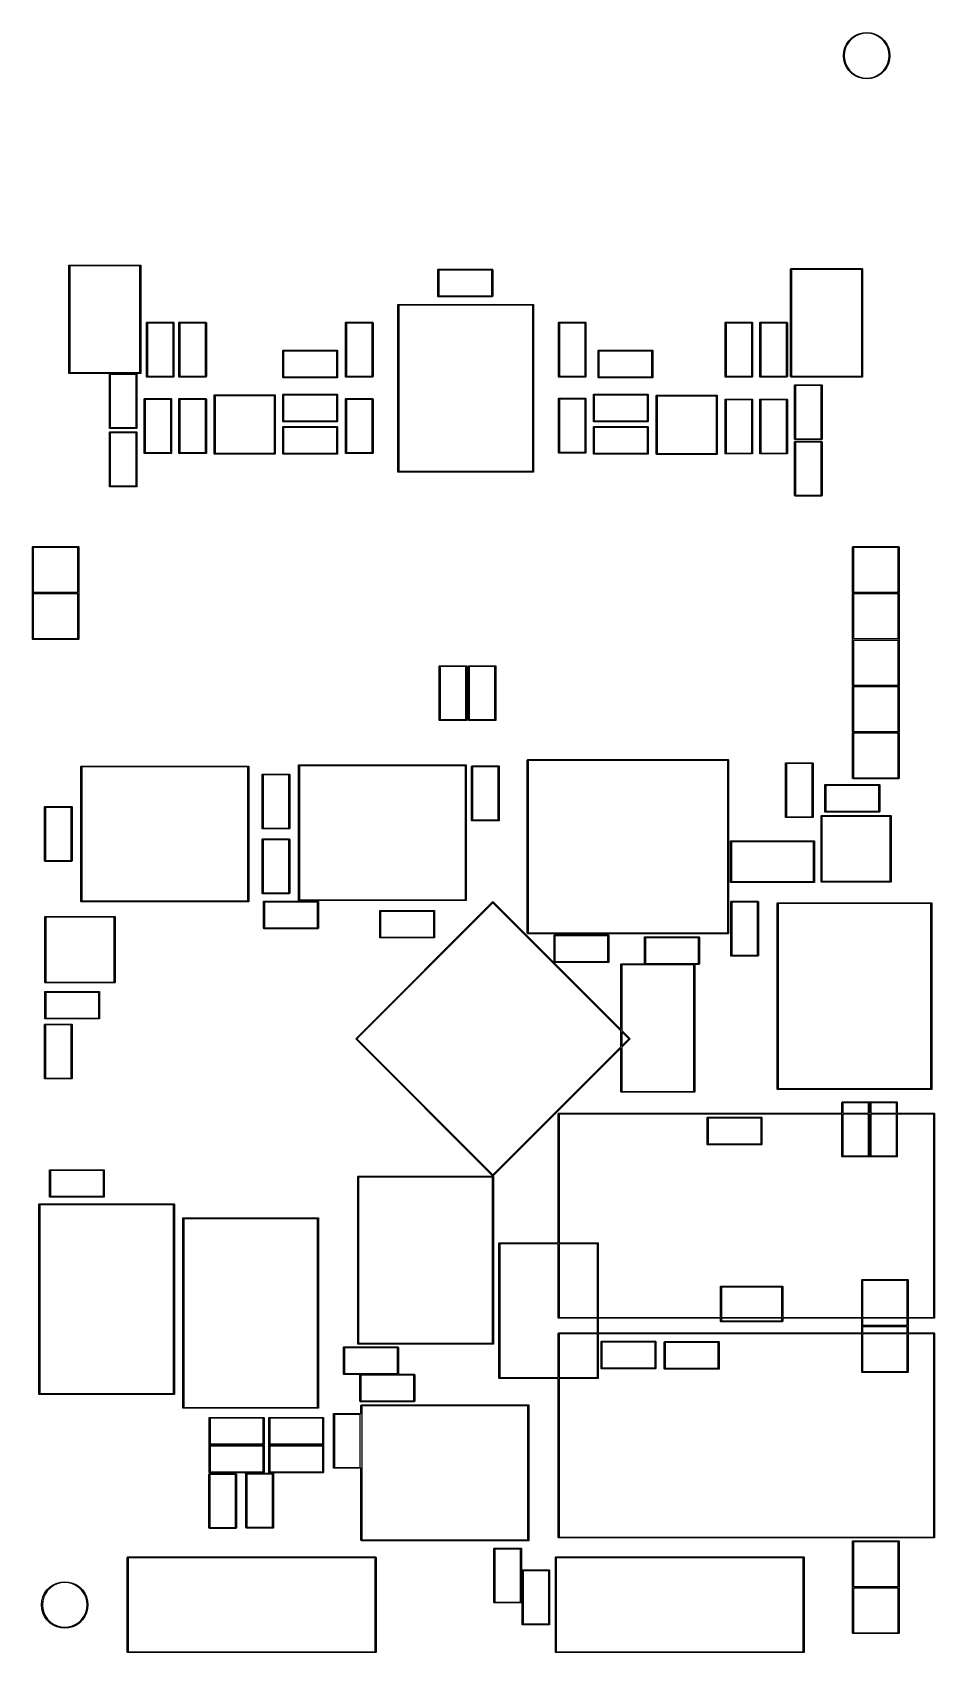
# Model space of a CAD drawing. Extents: x 0.09 to 2.04, y 0.29 to 3.79.
import ezdxf

# ---------------------------------------------------------------- set-up
doc = ezdxf.new("R2010")
doc.units = 0
doc.header["$MEASUREMENT"] = 0
doc.layers.add('BLACK', color=7, linetype='CONTINUOUS')

msp = doc.modelspace()

# ---------------------------------------------------------------- linework, layer by layer
at = {"layer": 'BLACK', "linetype": 'CONTINUOUS'}
for p, q in [((1.8575, 3.77861), (1.86467, 3.78363)), ((1.86556, 3.78208), (1.85864, 3.77724)), ((1.86467, 3.78363), (1.8726, 3.78733)), ((1.87321, 3.78565), (1.86556, 3.78208)), ((1.8726, 3.78733), (1.88105, 3.78959)), ((1.88136, 3.78783), (1.87321, 3.78565)), ((1.88105, 3.78959), (1.88976, 3.79035)), ((1.88976, 3.78857), (1.88136, 3.78783)), ((1.88976, 3.79035), (1.89848, 3.78959)), ((1.89817, 3.78783), (1.88976, 3.78857)), ((1.90632, 3.78565), (1.89817, 3.78783)), ((1.89848, 3.78959), (1.90693, 3.78733)), ((1.91397, 3.78208), (1.90632, 3.78565)), ((1.90693, 3.78733), (1.91486, 3.78363)), ((1.92088, 3.77724), (1.91397, 3.78208)), ((1.91486, 3.78363), (1.92203, 3.77861)), ((1.83957, 3.74016), (1.84033, 3.74887)), ((1.84033, 3.74887), (1.84259, 3.75733)), ((1.84209, 3.74856), (1.84135, 3.74016)), ((1.84427, 3.75672), (1.84209, 3.74856)), ((1.84259, 3.75733), (1.84629, 3.76526)), ((1.84784, 3.76436), (1.84427, 3.75672)), ((1.84629, 3.76526), (1.85131, 3.77242)), ((1.85268, 3.77128), (1.84784, 3.76436)), ((1.85131, 3.77242), (1.8575, 3.77861)), ((1.85864, 3.77724), (1.85268, 3.77128)), ((1.92685, 3.77128), (1.92088, 3.77724)), ((1.92203, 3.77861), (1.92822, 3.77242)), ((1.93169, 3.76436), (1.92685, 3.77128)), ((1.92822, 3.77242), (1.93324, 3.76526)), ((1.93526, 3.75672), (1.93169, 3.76436)), ((1.93324, 3.76526), (1.93693, 3.75733)), ((1.93744, 3.74856), (1.93526, 3.75672)), ((1.93693, 3.75733), (1.9392, 3.74887)), ((1.93818, 3.74016), (1.93744, 3.74856)), ((1.9392, 3.74887), (1.93996, 3.74016)), ((1.84033, 3.73144), (1.83957, 3.74016)), ((1.84259, 3.72299), (1.84033, 3.73144)), ((1.84135, 3.74016), (1.84209, 3.73175)), ((1.84209, 3.73175), (1.84427, 3.7236)), ((1.84629, 3.71506), (1.84259, 3.72299)), ((1.84427, 3.7236), (1.84784, 3.71595)), ((1.85131, 3.70789), (1.84629, 3.71506)), ((1.84784, 3.71595), (1.85268, 3.70904)), ((1.92685, 3.70904), (1.93169, 3.71595)), ((1.93324, 3.71506), (1.92822, 3.70789)), ((1.93169, 3.71595), (1.93526, 3.7236)), ((1.93693, 3.72299), (1.93324, 3.71506)), ((1.93526, 3.7236), (1.93744, 3.73175)), ((1.9392, 3.73144), (1.93693, 3.72299)), ((1.93744, 3.73175), (1.93818, 3.74016)), ((1.93996, 3.74016), (1.9392, 3.73144)), ((1.8575, 3.7017), (1.85131, 3.70789)), ((1.85268, 3.70904), (1.85864, 3.70307)), ((1.86467, 3.69669), (1.8575, 3.7017)), ((1.85864, 3.70307), (1.86556, 3.69823)), ((1.8726, 3.69299), (1.86467, 3.69669)), ((1.86556, 3.69823), (1.87321, 3.69466)), ((1.88105, 3.69072), (1.8726, 3.69299)), ((1.87321, 3.69466), (1.88136, 3.69248)), ((1.88976, 3.68996), (1.88105, 3.69072)), ((1.88136, 3.69248), (1.88976, 3.69174)), ((1.88976, 3.69174), (1.89817, 3.69248)), ((1.89848, 3.69072), (1.88976, 3.68996)), ((1.89817, 3.69248), (1.90632, 3.69466)), ((1.90693, 3.69299), (1.89848, 3.69072)), ((1.90632, 3.69466), (1.91397, 3.69823)), ((1.91486, 3.69669), (1.90693, 3.69299)), ((1.91397, 3.69823), (1.92088, 3.70307)), ((1.92203, 3.7017), (1.91486, 3.69669)), ((1.92088, 3.70307), (1.92685, 3.70904)), ((1.92822, 3.70789), (1.92203, 3.7017)), ((0.166339, 3.28691), (0.166627, 3.28761)), ((0.166339, 3.05463), (0.166339, 3.28691)), ((0.166627, 3.28761), (0.167323, 3.28789)), ((0.167323, 3.28789), (0.320866, 3.28789)), ((0.168307, 3.28593), (0.168307, 3.05561)), ((0.319882, 3.28593), (0.168307, 3.28593)), ((0.319882, 3.05561), (0.319882, 3.28593)), ((0.320866, 3.28789), (0.321562, 3.28761)), ((0.321562, 3.28761), (0.32185, 3.28691)), ((0.32185, 3.28691), (0.32185, 3.05463)), ((0.963366, 3.2778), (0.963654, 3.27849)), ((0.963366, 3.22031), (0.963366, 3.2778)), ((0.963654, 3.27849), (0.96435, 3.27878)), ((0.96435, 3.27878), (1.08089, 3.27878)), ((0.965335, 3.27681), (0.965335, 3.2213)), ((1.0799, 3.27681), (0.965335, 3.27681)), ((1.0799, 3.2213), (1.0799, 3.27681)), ((1.08089, 3.27878), (1.08158, 3.27849)), ((1.08158, 3.27849), (1.08187, 3.2778)), ((1.08187, 3.2778), (1.08187, 3.22031)), ((1.72539, 3.27904), (1.72568, 3.27973)), ((1.72539, 3.04675), (1.72539, 3.27904)), ((1.72568, 3.27973), (1.72638, 3.28002)), ((1.72638, 3.28002), (1.87992, 3.28002)), ((1.72736, 3.27805), (1.72736, 3.04774)), ((1.87894, 3.27805), (1.72736, 3.27805)), ((1.87894, 3.04774), (1.87894, 3.27805)), ((1.87992, 3.28002), (1.88062, 3.27973)), ((1.88062, 3.27973), (1.88091, 3.27904)), ((1.88091, 3.27904), (1.88091, 3.04675)), ((0.963654, 3.21962), (0.963366, 3.22031)), ((0.965335, 3.2213), (1.0799, 3.2213)), ((1.08187, 3.22031), (1.08158, 3.21962)), ((0.876969, 3.20197), (0.877257, 3.20266)), ((0.876969, 2.84134), (0.876969, 3.20197)), ((0.877257, 3.20266), (0.877953, 3.20295)), ((0.877953, 3.20295), (1.16929, 3.20295)), ((0.878937, 3.20098), (0.878937, 2.84232)), ((1.16831, 3.20098), (0.878937, 3.20098)), ((0.96435, 3.21933), (0.963654, 3.21962)), ((1.08089, 3.21933), (0.96435, 3.21933)), ((1.08158, 3.21962), (1.08089, 3.21933)), ((1.16831, 2.84232), (1.16831, 3.20098)), ((1.16929, 3.20295), (1.16999, 3.20266)), ((1.16999, 3.20266), (1.17028, 3.20197)), ((1.17028, 3.20197), (1.17028, 2.84134)), ((0.333898, 3.16333), (0.334186, 3.16402)), ((0.333898, 3.04679), (0.333898, 3.16333)), ((0.334186, 3.16402), (0.334882, 3.16431)), ((0.334882, 3.16431), (0.392362, 3.16431)), ((0.335866, 3.16234), (0.335866, 3.04778)), ((0.391378, 3.16234), (0.335866, 3.16234)), ((0.391378, 3.04778), (0.391378, 3.16234)), ((0.392362, 3.16431), (0.393058, 3.16402)), ((0.393058, 3.16402), (0.393346, 3.16333)), ((0.393346, 3.16333), (0.393346, 3.04679)), ((0.403898, 3.16333), (0.404186, 3.16402)), ((0.403898, 3.04679), (0.403898, 3.16333)), ((0.404186, 3.16402), (0.404882, 3.16431)), ((0.404882, 3.16431), (0.462362, 3.16431)), ((0.405866, 3.16234), (0.405866, 3.04778)), ((0.461378, 3.16234), (0.405866, 3.16234)), ((0.461378, 3.04778), (0.461378, 3.16234)), ((0.462362, 3.16431), (0.463058, 3.16402)), ((0.463058, 3.16402), (0.463346, 3.16333)), ((0.463346, 3.16333), (0.463346, 3.04679)), ((0.763898, 3.16333), (0.764186, 3.16402)), ((0.763898, 3.04679), (0.763898, 3.16333)), ((0.764186, 3.16402), (0.764882, 3.16431)), ((0.764882, 3.16431), (0.822362, 3.16431)), ((0.765866, 3.16234), (0.765866, 3.04778)), ((0.821378, 3.16234), (0.765866, 3.16234)), ((0.821378, 3.04778), (0.821378, 3.16234)), ((0.822362, 3.16431), (0.823058, 3.16402)), ((0.823058, 3.16402), (0.823346, 3.16333)), ((0.823346, 3.16333), (0.823346, 3.04679)), ((1.2239, 3.16333), (1.22419, 3.16402)), ((1.2239, 3.04679), (1.2239, 3.16333)), ((1.22419, 3.16402), (1.22488, 3.16431)), ((1.22488, 3.16431), (1.28236, 3.16431)), ((1.22587, 3.16234), (1.22587, 3.04778)), ((1.28138, 3.16234), (1.22587, 3.16234)), ((1.28138, 3.04778), (1.28138, 3.16234)), ((1.28236, 3.16431), (1.28306, 3.16402)), ((1.28306, 3.16402), (1.28335, 3.16333)), ((1.28335, 3.16333), (1.28335, 3.04679)), ((1.5839, 3.16333), (1.58419, 3.16402)), ((1.5839, 3.04679), (1.5839, 3.16333)), ((1.58419, 3.16402), (1.58488, 3.16431)), ((1.58488, 3.16431), (1.64236, 3.16431)), ((1.58587, 3.16234), (1.58587, 3.04778)), ((1.64138, 3.16234), (1.58587, 3.16234)), ((1.64138, 3.04778), (1.64138, 3.16234)), ((1.64236, 3.16431), (1.64306, 3.16402)), ((1.64306, 3.16402), (1.64335, 3.16333)), ((1.64335, 3.16333), (1.64335, 3.04679)), ((1.6589, 3.16333), (1.65919, 3.16402)), ((1.6589, 3.04679), (1.6589, 3.16333)), ((1.65919, 3.16402), (1.65988, 3.16431)), ((1.65988, 3.16431), (1.71736, 3.16431)), ((1.66087, 3.16234), (1.66087, 3.04778)), ((1.71638, 3.16234), (1.66087, 3.16234)), ((1.71638, 3.04778), (1.71638, 3.16234)), ((1.71736, 3.16431), (1.71806, 3.16402)), ((1.71806, 3.16402), (1.71835, 3.16333)), ((1.71835, 3.16333), (1.71835, 3.04679)), ((0.628366, 3.1028), (0.628654, 3.10349)), ((0.628366, 3.04531), (0.628366, 3.1028)), ((0.628654, 3.10349), (0.62935, 3.10378)), ((0.62935, 3.10378), (0.745886, 3.10378)), ((0.630335, 3.10181), (0.630335, 3.0463)), ((0.744902, 3.10181), (0.630335, 3.10181)), ((0.744902, 3.0463), (0.744902, 3.10181)), ((0.745886, 3.10378), (0.746582, 3.10349)), ((0.746582, 3.10349), (0.74687, 3.1028)), ((0.74687, 3.1028), (0.74687, 3.04531)), ((1.30937, 3.1028), (1.30966, 3.10349)), ((1.30937, 3.04531), (1.30937, 3.1028)), ((1.30966, 3.10349), (1.31035, 3.10378)), ((1.31035, 3.10378), (1.42689, 3.10378)), ((1.31134, 3.10181), (1.31134, 3.0463)), ((1.42591, 3.10181), (1.31134, 3.10181)), ((1.42591, 3.0463), (1.42591, 3.10181)), ((1.42689, 3.10378), (1.42759, 3.10349)), ((1.42759, 3.10349), (1.42787, 3.1028)), ((1.42787, 3.1028), (1.42787, 3.04531)), ((0.166627, 3.05393), (0.166339, 3.05463)), ((0.167323, 3.05364), (0.166627, 3.05393)), ((0.320866, 3.05364), (0.167323, 3.05364)), ((0.168307, 3.05561), (0.319882, 3.05561)), ((0.253898, 3.05232), (0.254186, 3.05302)), ((0.253898, 2.93579), (0.253898, 3.05232)), ((0.254186, 3.05302), (0.254882, 3.05331)), ((0.254882, 3.05331), (0.312362, 3.05331)), ((0.255866, 3.05134), (0.255866, 2.93677)), ((0.311378, 3.05134), (0.255866, 3.05134)), ((0.311378, 2.93677), (0.311378, 3.05134)), ((0.312362, 3.05331), (0.313058, 3.05302)), ((0.313058, 3.05302), (0.313346, 3.05232)), ((0.313346, 3.05232), (0.313346, 2.93579)), ((0.321562, 3.05393), (0.320866, 3.05364)), ((0.32185, 3.05463), (0.321562, 3.05393)), ((0.334186, 3.0461), (0.333898, 3.04679)), ((0.334882, 3.04581), (0.334186, 3.0461)), ((0.392362, 3.04581), (0.334882, 3.04581)), ((0.335866, 3.04778), (0.391378, 3.04778)), ((0.393058, 3.0461), (0.392362, 3.04581)), ((0.393346, 3.04679), (0.393058, 3.0461)), ((0.404186, 3.0461), (0.403898, 3.04679)), ((0.404882, 3.04581), (0.404186, 3.0461)), ((0.462362, 3.04581), (0.404882, 3.04581)), ((0.405866, 3.04778), (0.461378, 3.04778)), ((0.463058, 3.0461), (0.462362, 3.04581)), ((0.463346, 3.04679), (0.463058, 3.0461)), ((0.628654, 3.04462), (0.628366, 3.04531)), ((0.630335, 3.0463), (0.744902, 3.0463)), ((0.74687, 3.04531), (0.746582, 3.04462)), ((0.764186, 3.0461), (0.763898, 3.04679)), ((0.764882, 3.04581), (0.764186, 3.0461)), ((0.822362, 3.04581), (0.764882, 3.04581)), ((0.765866, 3.04778), (0.821378, 3.04778)), ((0.823058, 3.0461), (0.822362, 3.04581)), ((0.823346, 3.04679), (0.823058, 3.0461)), ((1.22419, 3.0461), (1.2239, 3.04679)), ((1.22488, 3.04581), (1.22419, 3.0461)), ((1.28236, 3.04581), (1.22488, 3.04581)), ((1.22587, 3.04778), (1.28138, 3.04778)), ((1.28306, 3.0461), (1.28236, 3.04581)), ((1.28335, 3.04679), (1.28306, 3.0461)), ((1.30966, 3.04462), (1.30937, 3.04531)), ((1.31134, 3.0463), (1.42591, 3.0463)), ((1.42787, 3.04531), (1.42759, 3.04462)), ((1.58419, 3.0461), (1.5839, 3.04679)), ((1.58488, 3.04581), (1.58419, 3.0461)), ((1.64236, 3.04581), (1.58488, 3.04581)), ((1.58587, 3.04778), (1.64138, 3.04778)), ((1.64306, 3.0461), (1.64236, 3.04581)), ((1.64335, 3.04679), (1.64306, 3.0461)), ((1.65919, 3.0461), (1.6589, 3.04679)), ((1.65988, 3.04581), (1.65919, 3.0461)), ((1.71736, 3.04581), (1.65988, 3.04581)), ((1.66087, 3.04778), (1.71638, 3.04778)), ((1.71806, 3.0461), (1.71736, 3.04581)), ((1.71835, 3.04679), (1.71806, 3.0461)), ((1.72568, 3.04606), (1.72539, 3.04675)), ((1.72638, 3.04577), (1.72568, 3.04606)), ((1.87992, 3.04577), (1.72638, 3.04577)), ((1.72736, 3.04774), (1.87894, 3.04774)), ((1.88062, 3.04606), (1.87992, 3.04577)), ((1.88091, 3.04675), (1.88062, 3.04606)), ((0.62935, 3.04433), (0.628654, 3.04462)), ((0.745886, 3.04433), (0.62935, 3.04433)), ((0.746582, 3.04462), (0.745886, 3.04433)), ((1.31035, 3.04433), (1.30966, 3.04462)), ((1.42689, 3.04433), (1.31035, 3.04433)), ((1.42759, 3.04462), (1.42689, 3.04433)), ((1.7339, 3.02833), (1.73419, 3.02902)), ((1.7339, 2.91179), (1.7339, 3.02833)), ((1.73419, 3.02902), (1.73488, 3.02931)), ((1.73488, 3.02931), (1.79236, 3.02931)), ((1.73587, 3.02734), (1.73587, 2.91278)), ((1.79138, 3.02734), (1.73587, 3.02734)), ((1.79138, 2.91278), (1.79138, 3.02734)), ((1.79236, 3.02931), (1.79306, 3.02902)), ((1.79306, 3.02902), (1.79335, 3.02833)), ((1.79335, 3.02833), (1.79335, 2.91179)), ((0.328898, 2.99833), (0.329186, 2.99902)), ((0.328898, 2.88179), (0.328898, 2.99833)), ((0.329186, 2.99902), (0.329882, 2.99931)), ((0.329882, 2.99931), (0.387362, 2.99931)), ((0.330866, 2.99734), (0.330866, 2.88278)), ((0.386378, 2.99734), (0.330866, 2.99734)), ((0.386378, 2.88278), (0.386378, 2.99734)), ((0.387362, 2.99931), (0.388058, 2.99902)), ((0.388058, 2.99902), (0.388346, 2.99833)), ((0.388346, 2.99833), (0.388346, 2.88179)), ((0.403898, 2.99833), (0.404186, 2.99902)), ((0.403898, 2.88179), (0.403898, 2.99833)), ((0.404186, 2.99902), (0.404882, 2.99931)), ((0.404882, 2.99931), (0.462362, 2.99931)), ((0.405866, 2.99734), (0.405866, 2.88278)), ((0.461378, 2.99734), (0.405866, 2.99734)), ((0.461378, 2.88278), (0.461378, 2.99734)), ((0.462362, 2.99931), (0.463058, 2.99902)), ((0.463058, 2.99902), (0.463346, 2.99833)), ((0.463346, 2.99833), (0.463346, 2.88179)), ((0.480276, 3.00645), (0.480564, 3.00714)), ((0.480276, 2.88046), (0.480276, 3.00645)), ((0.480564, 3.00714), (0.48126, 3.00743)), ((0.48126, 3.00743), (0.611181, 3.00743)), ((0.482244, 3.00546), (0.482244, 2.88145)), ((0.610197, 3.00546), (0.482244, 3.00546)), ((0.610197, 2.88145), (0.610197, 3.00546)), ((0.611181, 3.00743), (0.611877, 3.00714)), ((0.611877, 3.00714), (0.612165, 3.00645)), ((0.612165, 3.00645), (0.612165, 2.88046)), ((0.628366, 3.0078), (0.628654, 3.00849)), ((0.628366, 2.95031), (0.628366, 3.0078)), ((0.628654, 3.00849), (0.62935, 3.00878)), ((0.62935, 3.00878), (0.745886, 3.00878)), ((0.630335, 3.00681), (0.630335, 2.9513)), ((0.744902, 3.00681), (0.630335, 3.00681)), ((0.744902, 2.9513), (0.744902, 3.00681)), ((0.745886, 3.00878), (0.746582, 3.00849)), ((0.746582, 3.00849), (0.74687, 3.0078)), ((0.74687, 3.0078), (0.74687, 2.95031)), ((0.763898, 2.99833), (0.764186, 2.99902)), ((0.763898, 2.88179), (0.763898, 2.99833)), ((0.764186, 2.99902), (0.764882, 2.99931)), ((0.764882, 2.99931), (0.822362, 2.99931)), ((0.765866, 2.99734), (0.765866, 2.88278)), ((0.821378, 2.99734), (0.765866, 2.99734)), ((0.821378, 2.88278), (0.821378, 2.99734)), ((0.822362, 2.99931), (0.823058, 2.99902)), ((0.823058, 2.99902), (0.823346, 2.99833)), ((0.823346, 2.99833), (0.823346, 2.88179)), ((1.2239, 2.99921), (1.22419, 2.99991)), ((1.2239, 2.88268), (1.2239, 2.99921)), ((1.22419, 2.99991), (1.22488, 3.0002)), ((1.22488, 3.0002), (1.28236, 3.0002)), ((1.22587, 2.99823), (1.22587, 2.88366)), ((1.28138, 2.99823), (1.22587, 2.99823)), ((1.28138, 2.88366), (1.28138, 2.99823)), ((1.28236, 3.0002), (1.28306, 2.99991)), ((1.28306, 2.99991), (1.28335, 2.99921)), ((1.28335, 2.99921), (1.28335, 2.88268)), ((1.29937, 3.0078), (1.29966, 3.00849)), ((1.29937, 2.95031), (1.29937, 3.0078)), ((1.29966, 3.00849), (1.30035, 3.00878)), ((1.30035, 3.00878), (1.41689, 3.00878)), ((1.30134, 3.00681), (1.30134, 2.9513)), ((1.41591, 3.00681), (1.30134, 3.00681)), ((1.41591, 2.9513), (1.41591, 3.00681)), ((1.41689, 3.00878), (1.41759, 3.00849)), ((1.41759, 3.00849), (1.41787, 3.0078)), ((1.41787, 3.0078), (1.41787, 2.95031)), ((1.43508, 3.00591), (1.43537, 3.0066)), ((1.43508, 2.87992), (1.43508, 3.00591)), ((1.43537, 3.0066), (1.43606, 3.00689)), ((1.43606, 3.00689), (1.56598, 3.00689)), ((1.43705, 3.00492), (1.43705, 2.88091)), ((1.565, 3.00492), (1.43705, 3.00492)), ((1.565, 2.88091), (1.565, 3.00492)), ((1.56598, 3.00689), (1.56668, 3.0066)), ((1.56668, 3.0066), (1.56697, 3.00591)), ((1.56697, 3.00591), (1.56697, 2.87992)), ((1.5839, 2.99732), (1.58419, 2.99802)), ((1.5839, 2.88079), (1.5839, 2.99732)), ((1.58419, 2.99802), (1.58488, 2.99831)), ((1.58488, 2.99831), (1.64236, 2.99831)), ((1.58587, 2.99634), (1.58587, 2.88177)), ((1.64138, 2.99634), (1.58587, 2.99634)), ((1.64138, 2.88177), (1.64138, 2.99634)), ((1.64236, 2.99831), (1.64306, 2.99802)), ((1.64306, 2.99802), (1.64335, 2.99732)), ((1.64335, 2.99732), (1.64335, 2.88079)), ((1.6589, 2.99732), (1.65919, 2.99802)), ((1.6589, 2.88079), (1.6589, 2.99732)), ((1.65919, 2.99802), (1.65988, 2.99831)), ((1.65988, 2.99831), (1.71736, 2.99831)), ((1.66087, 2.99634), (1.66087, 2.88177)), ((1.71638, 2.99634), (1.66087, 2.99634)), ((1.71638, 2.88177), (1.71638, 2.99634)), ((1.71736, 2.99831), (1.71806, 2.99802)), ((1.71806, 2.99802), (1.71835, 2.99732)), ((1.71835, 2.99732), (1.71835, 2.88079)), ((0.628654, 2.94962), (0.628366, 2.95031)), ((0.62935, 2.94933), (0.628654, 2.94962)), ((0.745886, 2.94933), (0.62935, 2.94933)), ((0.630335, 2.9513), (0.744902, 2.9513)), ((0.746582, 2.94962), (0.745886, 2.94933)), ((0.74687, 2.95031), (0.746582, 2.94962)), ((1.29966, 2.94962), (1.29937, 2.95031)), ((1.30035, 2.94933), (1.29966, 2.94962)), ((1.41689, 2.94933), (1.30035, 2.94933)), ((1.30134, 2.9513), (1.41591, 2.9513)), ((1.41759, 2.94962), (1.41689, 2.94933)), ((1.41787, 2.95031), (1.41759, 2.94962)), ((0.254186, 2.93509), (0.253898, 2.93579)), ((0.253898, 2.92632), (0.254186, 2.92701)), ((0.253898, 2.80978), (0.253898, 2.92632)), ((0.254882, 2.9348), (0.254186, 2.93509)), ((0.254186, 2.92701), (0.254882, 2.9273)), ((0.312362, 2.9348), (0.254882, 2.9348)), ((0.254882, 2.9273), (0.312362, 2.9273)), ((0.255866, 2.93677), (0.311378, 2.93677)), ((0.255866, 2.92533), (0.255866, 2.81077)), ((0.311378, 2.92533), (0.255866, 2.92533)), ((0.311378, 2.81077), (0.311378, 2.92533)), ((0.313058, 2.93509), (0.312362, 2.9348)), ((0.312362, 2.9273), (0.313058, 2.92701)), ((0.313346, 2.93579), (0.313058, 2.93509)), ((0.313058, 2.92701), (0.313346, 2.92632)), ((0.313346, 2.92632), (0.313346, 2.80978)), ((0.628366, 2.9378), (0.628654, 2.93849)), ((0.628366, 2.88031), (0.628366, 2.9378)), ((0.628654, 2.93849), (0.62935, 2.93878)), ((0.62935, 2.93878), (0.745886, 2.93878)), ((0.630335, 2.93681), (0.630335, 2.8813)), ((0.744902, 2.93681), (0.630335, 2.93681)), ((0.744902, 2.8813), (0.744902, 2.93681)), ((0.745886, 2.93878), (0.746582, 2.93849)), ((0.746582, 2.93849), (0.74687, 2.9378)), ((0.74687, 2.9378), (0.74687, 2.88031)), ((1.29937, 2.9378), (1.29966, 2.93849)), ((1.29937, 2.88031), (1.29937, 2.9378)), ((1.29966, 2.93849), (1.30035, 2.93878)), ((1.30035, 2.93878), (1.41689, 2.93878)), ((1.30134, 2.93681), (1.30134, 2.8813)), ((1.41591, 2.93681), (1.30134, 2.93681)), ((1.41591, 2.8813), (1.41591, 2.93681)), ((1.41689, 2.93878), (1.41759, 2.93849)), ((1.41759, 2.93849), (1.41787, 2.9378)), ((1.41787, 2.9378), (1.41787, 2.88031)), ((1.73419, 2.9111), (1.7339, 2.91179)), ((1.7339, 2.90632), (1.73419, 2.90701)), ((1.7339, 2.78978), (1.7339, 2.90632)), ((1.73488, 2.91081), (1.73419, 2.9111)), ((1.73419, 2.90701), (1.73488, 2.9073)), ((1.79236, 2.91081), (1.73488, 2.91081)), ((1.73488, 2.9073), (1.79236, 2.9073)), ((1.73587, 2.91278), (1.79138, 2.91278)), ((1.73587, 2.90533), (1.73587, 2.79077)), ((1.79138, 2.90533), (1.73587, 2.90533)), ((1.79138, 2.79077), (1.79138, 2.90533)), ((1.79306, 2.9111), (1.79236, 2.91081)), ((1.79236, 2.9073), (1.79306, 2.90701)), ((1.79335, 2.91179), (1.79306, 2.9111)), ((1.79306, 2.90701), (1.79335, 2.90632)), ((1.79335, 2.90632), (1.79335, 2.78978)), ((0.329186, 2.8811), (0.328898, 2.88179)), ((0.329882, 2.88081), (0.329186, 2.8811)), ((0.387362, 2.88081), (0.329882, 2.88081)), ((0.330866, 2.88278), (0.386378, 2.88278)), ((0.388058, 2.8811), (0.387362, 2.88081)), ((0.388346, 2.88179), (0.388058, 2.8811)), ((0.404186, 2.8811), (0.403898, 2.88179)), ((0.404882, 2.88081), (0.404186, 2.8811)), ((0.462362, 2.88081), (0.404882, 2.88081)), ((0.405866, 2.88278), (0.461378, 2.88278)), ((0.463058, 2.8811), (0.462362, 2.88081)), ((0.463346, 2.88179), (0.463058, 2.8811)), ((0.480564, 2.87977), (0.480276, 2.88046)), ((0.48126, 2.87948), (0.480564, 2.87977)), ((0.611181, 2.87948), (0.48126, 2.87948)), ((0.482244, 2.88145), (0.610197, 2.88145)), ((0.611877, 2.87977), (0.611181, 2.87948)), ((0.612165, 2.88046), (0.611877, 2.87977)), ((0.628654, 2.87962), (0.628366, 2.88031)), ((0.62935, 2.87933), (0.628654, 2.87962)), ((0.745886, 2.87933), (0.62935, 2.87933)), ((0.630335, 2.8813), (0.744902, 2.8813)), ((0.746582, 2.87962), (0.745886, 2.87933)), ((0.74687, 2.88031), (0.746582, 2.87962)), ((0.764186, 2.8811), (0.763898, 2.88179)), ((0.764882, 2.88081), (0.764186, 2.8811)), ((0.822362, 2.88081), (0.764882, 2.88081)), ((0.765866, 2.88278), (0.821378, 2.88278)), ((0.823058, 2.8811), (0.822362, 2.88081)), ((0.823346, 2.88179), (0.823058, 2.8811)), ((1.22419, 2.88198), (1.2239, 2.88268)), ((1.22488, 2.88169), (1.22419, 2.88198)), ((1.28236, 2.88169), (1.22488, 2.88169)), ((1.22587, 2.88366), (1.28138, 2.88366)), ((1.28306, 2.88198), (1.28236, 2.88169)), ((1.28335, 2.88268), (1.28306, 2.88198)), ((1.29966, 2.87962), (1.29937, 2.88031)), ((1.30035, 2.87933), (1.29966, 2.87962)), ((1.41689, 2.87933), (1.30035, 2.87933)), ((1.30134, 2.8813), (1.41591, 2.8813)), ((1.41759, 2.87962), (1.41689, 2.87933)), ((1.41787, 2.88031), (1.41759, 2.87962)), ((1.43537, 2.87923), (1.43508, 2.87992)), ((1.43606, 2.87894), (1.43537, 2.87923)), ((1.56598, 2.87894), (1.43606, 2.87894)), ((1.43705, 2.88091), (1.565, 2.88091)), ((1.56668, 2.87923), (1.56598, 2.87894)), ((1.56697, 2.87992), (1.56668, 2.87923)), ((1.58419, 2.88009), (1.5839, 2.88079)), ((1.58488, 2.8798), (1.58419, 2.88009)), ((1.64236, 2.8798), (1.58488, 2.8798)), ((1.58587, 2.88177), (1.64138, 2.88177)), ((1.64306, 2.88009), (1.64236, 2.8798)), ((1.64335, 2.88079), (1.64306, 2.88009)), ((1.65919, 2.88009), (1.6589, 2.88079)), ((1.65988, 2.8798), (1.65919, 2.88009)), ((1.71736, 2.8798), (1.65988, 2.8798)), ((1.66087, 2.88177), (1.71638, 2.88177)), ((1.71806, 2.88009), (1.71736, 2.8798)), ((1.71835, 2.88079), (1.71806, 2.88009)), ((0.877257, 2.84064), (0.876969, 2.84134)), ((0.877953, 2.84035), (0.877257, 2.84064)), ((1.16929, 2.84035), (0.877953, 2.84035)), ((0.878937, 2.84232), (1.16831, 2.84232)), ((1.16999, 2.84064), (1.16929, 2.84035)), ((1.17028, 2.84134), (1.16999, 2.84064)), ((0.254186, 2.80909), (0.253898, 2.80978)), ((0.254882, 2.8088), (0.254186, 2.80909)), ((0.312362, 2.8088), (0.254882, 2.8088)), ((0.255866, 2.81077), (0.311378, 2.81077)), ((0.313058, 2.80909), (0.312362, 2.8088)), ((0.313346, 2.80978), (0.313058, 2.80909)), ((1.73419, 2.78909), (1.7339, 2.78978)), ((1.73488, 2.7888), (1.73419, 2.78909)), ((1.79236, 2.7888), (1.73488, 2.7888)), ((1.73587, 2.79077), (1.79138, 2.79077)), ((1.79306, 2.78909), (1.79236, 2.7888)), ((1.79335, 2.78978), (1.79306, 2.78909)), ((0.087598, 2.67874), (0.087887, 2.67944)), ((0.087598, 2.58031), (0.087598, 2.67874)), ((0.087887, 2.67944), (0.088583, 2.67972)), ((0.088583, 2.67972), (0.187008, 2.67972)), ((0.089567, 2.67776), (0.089567, 2.5813)), ((0.186024, 2.67776), (0.089567, 2.67776)), ((0.186024, 2.5813), (0.186024, 2.67776)), ((0.187008, 2.67972), (0.187704, 2.67944)), ((0.187704, 2.67944), (0.187992, 2.67874)), ((0.187992, 2.67874), (0.187992, 2.58031)), ((1.85925, 2.67874), (1.85954, 2.67944)), ((1.85925, 2.58031), (1.85925, 2.67874)), ((1.85954, 2.67944), (1.86024, 2.67972)), ((1.86024, 2.67972), (1.95866, 2.67972)), ((1.86122, 2.67776), (1.86122, 2.5813)), ((1.95768, 2.67776), (1.86122, 2.67776)), ((1.95768, 2.5813), (1.95768, 2.67776)), ((1.95866, 2.67972), (1.95936, 2.67944)), ((1.95936, 2.67944), (1.95965, 2.67874)), ((1.95965, 2.67874), (1.95965, 2.58031)), ((0.087887, 2.57962), (0.087598, 2.58031)), ((0.087598, 2.57874), (0.087887, 2.57944)), ((0.087598, 2.48031), (0.087598, 2.57874)), ((0.088107, 2.57953), (0.087887, 2.57962)), ((0.087887, 2.57944), (0.088107, 2.57953)), ((0.089567, 2.5813), (0.186024, 2.5813)), ((0.089567, 2.57776), (0.089567, 2.4813)), ((0.186024, 2.57776), (0.089567, 2.57776)), ((0.186024, 2.4813), (0.186024, 2.57776)), ((0.187704, 2.57962), (0.187483, 2.57953)), ((0.187483, 2.57953), (0.187704, 2.57944)), ((0.187992, 2.58031), (0.187704, 2.57962)), ((0.187704, 2.57944), (0.187992, 2.57874)), ((0.187992, 2.57874), (0.187992, 2.48031)), ((1.85954, 2.57962), (1.85925, 2.58031)), ((1.85925, 2.57844), (1.85954, 2.57914)), ((1.85925, 2.48002), (1.85925, 2.57844)), ((1.86012, 2.57938), (1.85954, 2.57962)), ((1.85954, 2.57914), (1.86012, 2.57938)), ((1.86122, 2.5813), (1.95768, 2.5813)), ((1.86122, 2.57746), (1.86122, 2.481)), ((1.95768, 2.57746), (1.86122, 2.57746)), ((1.95768, 2.481), (1.95768, 2.57746)), ((1.95936, 2.57962), (1.95878, 2.57938)), ((1.95878, 2.57938), (1.95936, 2.57914)), ((1.95965, 2.58031), (1.95936, 2.57962)), ((1.95936, 2.57914), (1.95965, 2.57844)), ((1.95965, 2.57844), (1.95965, 2.48002)), ((0.087887, 2.47962), (0.087598, 2.48031)), ((0.088583, 2.47933), (0.087887, 2.47962)), ((0.187008, 2.47933), (0.088583, 2.47933)), ((0.089567, 2.4813), (0.186024, 2.4813)), ((0.187704, 2.47962), (0.187008, 2.47933)), ((0.187992, 2.48031), (0.187704, 2.47962)), ((1.85954, 2.47932), (1.85925, 2.48002)), ((1.85925, 2.47815), (1.85954, 2.47885)), ((1.85925, 2.37972), (1.85925, 2.47815)), ((1.86012, 2.47908), (1.85954, 2.47932)), ((1.85954, 2.47885), (1.86012, 2.47908)), ((1.86122, 2.481), (1.95768, 2.481)), ((1.86122, 2.47717), (1.86122, 2.38071)), ((1.95768, 2.47717), (1.86122, 2.47717)), ((1.95768, 2.38071), (1.95768, 2.47717)), ((1.95936, 2.47932), (1.95878, 2.47908)), ((1.95878, 2.47908), (1.95936, 2.47885)), ((1.95965, 2.48002), (1.95936, 2.47932)), ((1.95936, 2.47885), (1.95965, 2.47815)), ((1.95965, 2.47815), (1.95965, 2.37972)), ((0.966339, 2.42146), (0.966627, 2.42215)), ((0.966339, 2.30492), (0.966339, 2.42146)), ((0.966627, 2.42215), (0.967323, 2.42244)), ((0.967323, 2.42244), (1.0248, 2.42244)), ((0.968307, 2.42047), (0.968307, 2.30591)), ((1.02382, 2.42047), (0.968307, 2.42047)), ((1.02382, 2.30591), (1.02382, 2.42047)), ((1.0248, 2.42244), (1.0255, 2.42215)), ((1.0255, 2.42215), (1.02579, 2.42146)), ((1.02579, 2.42146), (1.02579, 2.30492)), ((1.02933, 2.42146), (1.02962, 2.42215)), ((1.02933, 2.30492), (1.02933, 2.42146)), ((1.02962, 2.42215), (1.03031, 2.42244)), ((1.03031, 2.42244), (1.0878, 2.42244)), ((1.0313, 2.42047), (1.0313, 2.30591)), ((1.08681, 2.42047), (1.0313, 2.42047)), ((1.08681, 2.30591), (1.08681, 2.42047)), ((1.0878, 2.42244), (1.08849, 2.42215)), ((1.08849, 2.42215), (1.08878, 2.42146)), ((1.08878, 2.42146), (1.08878, 2.30492)), ((1.86122, 2.38071), (1.95768, 2.38071)), ((1.85954, 2.37903), (1.85925, 2.37972)), ((1.85925, 2.37785), (1.85954, 2.37855)), ((1.85925, 2.27943), (1.85925, 2.37785)), ((1.86012, 2.37879), (1.85954, 2.37903)), ((1.85954, 2.37855), (1.86012, 2.37879)), ((1.86122, 2.37687), (1.86122, 2.28041)), ((1.95768, 2.37687), (1.86122, 2.37687)), ((1.95768, 2.28041), (1.95768, 2.37687)), ((1.95936, 2.37903), (1.95878, 2.37879)), ((1.95878, 2.37879), (1.95936, 2.37855)), ((1.95965, 2.37972), (1.95936, 2.37903)), ((1.95936, 2.37855), (1.95965, 2.37785)), ((1.95965, 2.37785), (1.95965, 2.27943)), ((0.966627, 2.30423), (0.966339, 2.30492)), ((0.967323, 2.30394), (0.966627, 2.30423)), ((1.0248, 2.30394), (0.967323, 2.30394)), ((0.968307, 2.30591), (1.02382, 2.30591)), ((1.0255, 2.30423), (1.0248, 2.30394)), ((1.02579, 2.30492), (1.0255, 2.30423)), ((1.02962, 2.30423), (1.02933, 2.30492)), ((1.03031, 2.30394), (1.02962, 2.30423)), ((1.0878, 2.30394), (1.03031, 2.30394)), ((1.0313, 2.30591), (1.08681, 2.30591)), ((1.08849, 2.30423), (1.0878, 2.30394)), ((1.08878, 2.30492), (1.08849, 2.30423)), ((1.85954, 2.27873), (1.85925, 2.27943)), ((1.85925, 2.27756), (1.85954, 2.27826)), ((1.85925, 2.17913), (1.85925, 2.27756)), ((1.86012, 2.27849), (1.85954, 2.27873)), ((1.85954, 2.27826), (1.86012, 2.27849)), ((1.86122, 2.28041), (1.95768, 2.28041)), ((1.86122, 2.27657), (1.86122, 2.18012)), ((1.95768, 2.27657), (1.86122, 2.27657)), ((1.95768, 2.18012), (1.95768, 2.27657)), ((1.95936, 2.27873), (1.95878, 2.27849)), ((1.95878, 2.27849), (1.95936, 2.27826)), ((1.95965, 2.27943), (1.95936, 2.27873)), ((1.95936, 2.27826), (1.95965, 2.27756)), ((1.95965, 2.27756), (1.95965, 2.17913)), ((0.192323, 2.20472), (0.192611, 2.20542)), ((0.192611, 2.20542), (0.193307, 2.20571)), ((0.193307, 2.20571), (0.553937, 2.20571)), ((0.553937, 2.20571), (0.554633, 2.20542)), ((0.554633, 2.20542), (0.554921, 2.20472)), ((0.662323, 2.20728), (0.662611, 2.20798)), ((0.662323, 1.91594), (0.662323, 2.20728)), ((0.662611, 2.20798), (0.663307, 2.20827)), ((0.663307, 2.20827), (1.02394, 2.20827)), ((0.664291, 2.2063), (0.664291, 1.91693)), ((1.02295, 2.2063), (0.664291, 2.2063)), ((1.02295, 1.91693), (1.02295, 2.2063)), ((1.02394, 2.20827), (1.02463, 2.20798)), ((1.02463, 2.20798), (1.02492, 2.20728)), ((1.02492, 2.20728), (1.02492, 1.91594)), ((1.0364, 2.20482), (1.03669, 2.20552)), ((1.0364, 2.08829), (1.0364, 2.20482)), ((1.03669, 2.20552), (1.03738, 2.20581)), ((1.03738, 2.20581), (1.09486, 2.20581)), ((1.09486, 2.20581), (1.09556, 2.20552)), ((1.09556, 2.20552), (1.09585, 2.20482)), ((1.09585, 2.20482), (1.09585, 2.08829)), ((1.1565, 2.2185), (1.15678, 2.2192)), ((1.1565, 1.84449), (1.1565, 2.2185)), ((1.15678, 2.2192), (1.15748, 2.21949)), ((1.15748, 2.21949), (1.59055, 2.21949)), ((1.15846, 2.21752), (1.15846, 1.84547)), ((1.58957, 2.21752), (1.15846, 2.21752)), ((1.58957, 1.84547), (1.58957, 2.21752)), ((1.59055, 2.21949), (1.59125, 2.2192)), ((1.59125, 2.2192), (1.59154, 2.2185)), ((1.59154, 2.2185), (1.59154, 1.84449)), ((1.71437, 2.21181), (1.71466, 2.21251)), ((1.71437, 2.09528), (1.71437, 2.21181)), ((1.71466, 2.21251), (1.71535, 2.2128)), ((1.71535, 2.2128), (1.77283, 2.2128)), ((1.71634, 2.21083), (1.71634, 2.09626)), ((1.77185, 2.21083), (1.71634, 2.21083)), ((1.77185, 2.09626), (1.77185, 2.21083)), ((1.77283, 2.2128), (1.77353, 2.21251)), ((1.77353, 2.21251), (1.77382, 2.21181)), ((1.77382, 2.21181), (1.77382, 2.09528)), ((0.192323, 1.91339), (0.192323, 2.20472)), ((0.194291, 2.20374), (0.194291, 1.91437)), ((0.552953, 2.20374), (0.194291, 2.20374)), ((0.552953, 1.91437), (0.552953, 2.20374)), ((0.554921, 2.20472), (0.554921, 1.91339)), ((0.583898, 2.18732), (0.584186, 2.18802)), ((0.583898, 2.07079), (0.583898, 2.18732)), ((0.584186, 2.18802), (0.584882, 2.18831)), ((0.584882, 2.18831), (0.642362, 2.18831)), ((0.585866, 2.18634), (0.585866, 2.07177)), ((0.641378, 2.18634), (0.585866, 2.18634)), ((0.641378, 2.07177), (0.641378, 2.18634)), ((0.642362, 2.18831), (0.643058, 2.18802)), ((0.643058, 2.18802), (0.643346, 2.18732)), ((0.643346, 2.18732), (0.643346, 2.07079)), ((1.03837, 2.20384), (1.03837, 2.08927)), ((1.09388, 2.20384), (1.03837, 2.20384)), ((1.09388, 2.08927), (1.09388, 2.20384)), ((1.85954, 2.17844), (1.85925, 2.17913)), ((1.86024, 2.17815), (1.85954, 2.17844)), ((1.95866, 2.17815), (1.86024, 2.17815)), ((1.86122, 2.18012), (1.95768, 2.18012)), ((1.95936, 2.17844), (1.95866, 2.17815)), ((1.95965, 2.17913), (1.95936, 2.17844)), ((1.79937, 2.1648), (1.79965, 2.16549)), ((1.79937, 2.10731), (1.79937, 2.1648)), ((1.79965, 2.16549), (1.80035, 2.16578)), ((1.80035, 2.16578), (1.91689, 2.16578)), ((1.80133, 2.16381), (1.80133, 2.1083)), ((1.9159, 2.16381), (1.80133, 2.16381)), ((1.9159, 2.1083), (1.9159, 2.16381)), ((1.91689, 2.16578), (1.91758, 2.16549)), ((1.91758, 2.16549), (1.91787, 2.1648)), ((1.91787, 2.1648), (1.91787, 2.10731)), ((0.113898, 2.11732), (0.114186, 2.11802)), ((0.113898, 2.00079), (0.113898, 2.11732)), ((0.114186, 2.11802), (0.114882, 2.11831)), ((0.114882, 2.11831), (0.172362, 2.11831)), ((0.115866, 2.11634), (0.115866, 2.00177)), ((0.171378, 2.11634), (0.115866, 2.11634)), ((0.171378, 2.00177), (0.171378, 2.11634)), ((0.172362, 2.11831), (0.173058, 2.11802)), ((0.173058, 2.11802), (0.173346, 2.11732)), ((0.173346, 2.11732), (0.173346, 2.00079)), ((1.79965, 2.10662), (1.79937, 2.10731)), ((1.80035, 2.10633), (1.79965, 2.10662)), ((1.91689, 2.10633), (1.80035, 2.10633)), ((1.80133, 2.1083), (1.9159, 2.1083)), ((1.91758, 2.10662), (1.91689, 2.10633)), ((1.91787, 2.10731), (1.91758, 2.10662)), ((0.584186, 2.07009), (0.583898, 2.07079)), ((0.584882, 2.0698), (0.584186, 2.07009)), ((0.642362, 2.0698), (0.584882, 2.0698)), ((0.585866, 2.07177), (0.641378, 2.07177)), ((0.643058, 2.07009), (0.642362, 2.0698)), ((0.643346, 2.07079), (0.643058, 2.07009)), ((1.03669, 2.08759), (1.0364, 2.08829)), ((1.03738, 2.0873), (1.03669, 2.08759)), ((1.09486, 2.0873), (1.03738, 2.0873)), ((1.03837, 2.08927), (1.09388, 2.08927)), ((1.09556, 2.08759), (1.09486, 2.0873)), ((1.09585, 2.08829), (1.09556, 2.08759)), ((1.71466, 2.09458), (1.71437, 2.09528)), ((1.71535, 2.09429), (1.71466, 2.09458)), ((1.77283, 2.09429), (1.71535, 2.09429)), ((1.71634, 2.09626), (1.77185, 2.09626)), ((1.77353, 2.09458), (1.77283, 2.09429)), ((1.77382, 2.09528), (1.77353, 2.09458)), ((1.79114, 2.09764), (1.79143, 2.09833)), ((1.79114, 1.95591), (1.79114, 2.09764)), ((1.79143, 2.09833), (1.79213, 2.09862)), ((1.79213, 2.09862), (1.94173, 2.09862)), ((1.79311, 2.09665), (1.79311, 1.95689)), ((1.94075, 2.09665), (1.79311, 2.09665)), ((1.94075, 1.95689), (1.94075, 2.09665)), ((1.94173, 2.09862), (1.94243, 2.09833)), ((1.94243, 2.09833), (1.94272, 2.09764)), ((1.94272, 2.09764), (1.94272, 1.95591)), ((0.583898, 2.04732), (0.584186, 2.04802)), ((0.583898, 1.93079), (0.583898, 2.04732)), ((0.584186, 2.04802), (0.584882, 2.04831)), ((0.584882, 2.04831), (0.642362, 2.04831)), ((0.585866, 2.04634), (0.585866, 1.93177)), ((0.641378, 2.04634), (0.585866, 2.04634)), ((0.641378, 1.93177), (0.641378, 2.04634)), ((0.642362, 2.04831), (0.643058, 2.04802)), ((0.643058, 2.04802), (0.643346, 2.04732)), ((0.643346, 2.04732), (0.643346, 1.93079)), ((1.59547, 2.04331), (1.59576, 2.044)), ((1.59547, 1.95512), (1.59547, 2.04331)), ((1.59576, 2.044), (1.59646, 2.04429)), ((1.59646, 2.04429), (1.77598, 2.04429)), ((1.59744, 2.04232), (1.59744, 1.9561)), ((1.775, 2.04232), (1.59744, 2.04232)), ((1.775, 1.9561), (1.775, 2.04232)), ((1.77598, 2.04429), (1.77668, 2.044)), ((1.77668, 2.044), (1.77697, 2.04331)), ((1.77697, 2.04331), (1.77697, 1.95512)), ((0.114186, 2.00009), (0.113898, 2.00079)), ((0.114882, 1.9998), (0.114186, 2.00009)), ((0.172362, 1.9998), (0.114882, 1.9998)), ((0.115866, 2.00177), (0.171378, 2.00177)), ((0.173058, 2.00009), (0.172362, 1.9998)), ((0.173346, 2.00079), (0.173058, 2.00009)), ((0.584186, 1.93009), (0.583898, 1.93079)), ((0.584882, 1.9298), (0.584186, 1.93009)), ((0.642362, 1.9298), (0.584882, 1.9298)), ((0.585866, 1.93177), (0.641378, 1.93177)), ((0.643058, 1.93009), (0.642362, 1.9298)), ((0.643346, 1.93079), (0.643058, 1.93009)), ((1.59576, 1.95442), (1.59547, 1.95512)), ((1.59646, 1.95413), (1.59576, 1.95442)), ((1.77598, 1.95413), (1.59646, 1.95413)), ((1.59744, 1.9561), (1.775, 1.9561)), ((1.77668, 1.95442), (1.77598, 1.95413)), ((1.77697, 1.95512), (1.77668, 1.95442)), ((1.79143, 1.95521), (1.79114, 1.95591)), ((1.79213, 1.95492), (1.79143, 1.95521)), ((1.94173, 1.95492), (1.79213, 1.95492)), ((1.79311, 1.95689), (1.94075, 1.95689)), ((1.94243, 1.95521), (1.94173, 1.95492)), ((1.94272, 1.95591), (1.94243, 1.95521)), ((0.192611, 1.91269), (0.192323, 1.91339)), ((0.193307, 1.9124), (0.192611, 1.91269)), ((0.553937, 1.9124), (0.193307, 1.9124)), ((0.194291, 1.91437), (0.552953, 1.91437)), ((0.554633, 1.91269), (0.553937, 1.9124)), ((0.554921, 1.91339), (0.554633, 1.91269)), ((0.58687, 1.9128), (0.587158, 1.91349)), ((0.58687, 1.85531), (0.58687, 1.9128)), ((0.587158, 1.91349), (0.587854, 1.91378)), ((0.587854, 1.91378), (0.70439, 1.91378)), ((0.588839, 1.91181), (0.588839, 1.8563)), ((0.703406, 1.91181), (0.588839, 1.91181)), ((0.662611, 1.91525), (0.662323, 1.91594)), ((0.663307, 1.91496), (0.662611, 1.91525)), ((1.02394, 1.91496), (0.663307, 1.91496)), ((0.664291, 1.91693), (1.02295, 1.91693)), ((0.703406, 1.8563), (0.703406, 1.91181)), ((0.70439, 1.91378), (0.705086, 1.91349)), ((0.705086, 1.91349), (0.705374, 1.9128)), ((0.705374, 1.9128), (0.705374, 1.85531)), ((0.786655, 1.6172), (1.08175, 1.91229)), ((1.08244, 1.91021), (0.788743, 1.61651)), ((0.837874, 1.8928), (0.838162, 1.89349)), ((0.837874, 1.83531), (0.837874, 1.8928)), ((0.838162, 1.89349), (0.838858, 1.89378)), ((0.838858, 1.89378), (0.955394, 1.89378)), ((0.839843, 1.89181), (0.839843, 1.8363)), ((0.954409, 1.89181), (0.839843, 1.89181)), ((0.954409, 1.8363), (0.954409, 1.89181)), ((0.955394, 1.89378), (0.95609, 1.89349)), ((0.95609, 1.89349), (0.956378, 1.8928)), ((0.956378, 1.8928), (0.956378, 1.83531)), ((1.02463, 1.91525), (1.02394, 1.91496)), ((1.02492, 1.91594), (1.02463, 1.91525)), ((1.08175, 1.91229), (1.08244, 1.91258)), ((1.08244, 1.91258), (1.08314, 1.91229)), ((1.3589, 1.63375), (1.08244, 1.91021)), ((1.08314, 1.91229), (1.3589, 1.63653)), ((1.59626, 1.9126), (1.59655, 1.91329)), ((1.59626, 1.79606), (1.59626, 1.9126)), ((1.59655, 1.91329), (1.59724, 1.91358)), ((1.59724, 1.91358), (1.65472, 1.91358)), ((1.59823, 1.91161), (1.59823, 1.79705)), ((1.65374, 1.91161), (1.59823, 1.91161)), ((1.65374, 1.79705), (1.65374, 1.91161)), ((1.65472, 1.91358), (1.65542, 1.91329)), ((1.65542, 1.91329), (1.65571, 1.9126)), ((1.65571, 1.9126), (1.65571, 1.79606)), ((1.69665, 1.90945), (1.69694, 1.91014)), ((1.69665, 1.50787), (1.69665, 1.90945)), ((1.69694, 1.91014), (1.69764, 1.91043)), ((1.69764, 1.91043), (2.02953, 1.91043)), ((1.69862, 1.90846), (1.69862, 1.50886)), ((2.02854, 1.90846), (1.69862, 1.90846)), ((2.02854, 1.50886), (2.02854, 1.90846)), ((2.02953, 1.91043), (2.03022, 1.91014)), ((2.03022, 1.91014), (2.03051, 1.90945)), ((2.03051, 1.90945), (2.03051, 1.50787)), ((0.114528, 1.87992), (0.114816, 1.88062)), ((0.114528, 1.73819), (0.114528, 1.87992)), ((0.114816, 1.88062), (0.115512, 1.88091)), ((0.115512, 1.88091), (0.265118, 1.88091)), ((0.116496, 1.87894), (0.116496, 1.73917)), ((0.264134, 1.87894), (0.116496, 1.87894)), ((0.264134, 1.73917), (0.264134, 1.87894)), ((0.265118, 1.88091), (0.265814, 1.88062)), ((0.265814, 1.88062), (0.266102, 1.87992)), ((0.266102, 1.87992), (0.266102, 1.73819)), ((0.587158, 1.85462), (0.58687, 1.85531)), ((0.588839, 1.8563), (0.703406, 1.8563)), ((0.705374, 1.85531), (0.705086, 1.85462)), ((0.587854, 1.85433), (0.587158, 1.85462)), ((0.70439, 1.85433), (0.587854, 1.85433)), ((0.705086, 1.85462), (0.70439, 1.85433)), ((0.838162, 1.83462), (0.837874, 1.83531)), ((0.838858, 1.83433), (0.838162, 1.83462)), ((0.955394, 1.83433), (0.838858, 1.83433)), ((0.839843, 1.8363), (0.954409, 1.8363)), ((0.95609, 1.83462), (0.955394, 1.83433)), ((0.956378, 1.83531), (0.95609, 1.83462)), ((1.15678, 1.84379), (1.1565, 1.84449)), ((1.15748, 1.8435), (1.15678, 1.84379)), ((1.59055, 1.8435), (1.15748, 1.8435)), ((1.15846, 1.84547), (1.58957, 1.84547)), ((1.21437, 1.83976), (1.21466, 1.84046)), ((1.21437, 1.78228), (1.21437, 1.83976)), ((1.21466, 1.84046), (1.21535, 1.84075)), ((1.21535, 1.84075), (1.33189, 1.84075)), ((1.21634, 1.83878), (1.21634, 1.78327)), ((1.33091, 1.83878), (1.21634, 1.83878)), ((1.33091, 1.78327), (1.33091, 1.83878)), ((1.33189, 1.84075), (1.33259, 1.84046)), ((1.33259, 1.84046), (1.33287, 1.83976)), ((1.33287, 1.83976), (1.33287, 1.78228)), ((1.40974, 1.83583), (1.41003, 1.83652)), ((1.40974, 1.77846), (1.40974, 1.83583)), ((1.41003, 1.83652), (1.41073, 1.83681)), ((1.41073, 1.83681), (1.52726, 1.83681)), ((1.41171, 1.83484), (1.41171, 1.77933)), ((1.52628, 1.83484), (1.41171, 1.83484)), ((1.52628, 1.77933), (1.52628, 1.83484)), ((1.52726, 1.83681), (1.52796, 1.83652)), ((1.52796, 1.83652), (1.52825, 1.83583)), ((1.52825, 1.83583), (1.52825, 1.77835)), ((1.59125, 1.84379), (1.59055, 1.8435)), ((1.59154, 1.84449), (1.59125, 1.84379)), ((1.59655, 1.79537), (1.59626, 1.79606)), ((1.59724, 1.79508), (1.59655, 1.79537)), ((1.65472, 1.79508), (1.59724, 1.79508)), ((1.59823, 1.79705), (1.65374, 1.79705)), ((1.65542, 1.79537), (1.65472, 1.79508)), ((1.65571, 1.79606), (1.65542, 1.79537)), ((1.21466, 1.78159), (1.21437, 1.78228)), ((1.21535, 1.7813), (1.21466, 1.78159)), ((1.33189, 1.7813), (1.21535, 1.7813)), ((1.21634, 1.78327), (1.33091, 1.78327)), ((1.33259, 1.78159), (1.33189, 1.7813)), ((1.33287, 1.78228), (1.33259, 1.78159)), ((1.3589, 1.77748), (1.35919, 1.77818)), ((1.3589, 1.63653), (1.3589, 1.77748)), ((1.35919, 1.77818), (1.35988, 1.77846)), ((1.35988, 1.77846), (1.40974, 1.77846)), ((1.36087, 1.7765), (1.36087, 1.63457)), ((1.51638, 1.7765), (1.36087, 1.7765)), ((1.41171, 1.77933), (1.52628, 1.77933)), ((1.51638, 1.50287), (1.51638, 1.7765)), ((1.52726, 1.77736), (1.51835, 1.77736)), ((1.51835, 1.77736), (1.51835, 1.50189)), ((1.52796, 1.77765), (1.52726, 1.77736)), ((1.52825, 1.77835), (1.52796, 1.77765)), ((0.11437, 1.7178), (0.114658, 1.71849)), ((0.11437, 1.66031), (0.11437, 1.7178)), ((0.114816, 1.73749), (0.114528, 1.73819)), ((0.114658, 1.71849), (0.115354, 1.71878)), ((0.115512, 1.7372), (0.114816, 1.73749)), ((0.115354, 1.71878), (0.23189, 1.71878)), ((0.265118, 1.7372), (0.115512, 1.7372)), ((0.116339, 1.71681), (0.116339, 1.6613)), ((0.230906, 1.71681), (0.116339, 1.71681)), ((0.116496, 1.73917), (0.264134, 1.73917)), ((0.230906, 1.6613), (0.230906, 1.71681)), ((0.23189, 1.71878), (0.232586, 1.71849)), ((0.232586, 1.71849), (0.232874, 1.7178)), ((0.232874, 1.7178), (0.232874, 1.66031)), ((0.265814, 1.73749), (0.265118, 1.7372)), ((0.266102, 1.73819), (0.265814, 1.73749)), ((0.113898, 1.64732), (0.114186, 1.64802)), ((0.113898, 1.53079), (0.113898, 1.64732)), ((0.114186, 1.64802), (0.114882, 1.64831)), ((0.114658, 1.65962), (0.11437, 1.66031)), ((0.115354, 1.65933), (0.114658, 1.65962)), ((0.114882, 1.64831), (0.172362, 1.64831)), ((0.23189, 1.65933), (0.115354, 1.65933)), ((0.115866, 1.64634), (0.115866, 1.53177)), ((0.171378, 1.64634), (0.115866, 1.64634)), ((0.116339, 1.6613), (0.230906, 1.6613)), ((0.171378, 1.53177), (0.171378, 1.64634)), ((0.172362, 1.64831), (0.173058, 1.64802)), ((0.173058, 1.64802), (0.173346, 1.64732)), ((0.173346, 1.64732), (0.173346, 1.53079)), ((0.232586, 1.65962), (0.23189, 1.65933)), ((0.232874, 1.66031), (0.232586, 1.65962)), ((0.786366, 1.61651), (0.786655, 1.6172)), ((0.786655, 1.61581), (0.786366, 1.61651)), ((1.08175, 1.32072), (0.786655, 1.61581)), ((0.788743, 1.61651), (1.08244, 1.32281)), ((1.3589, 1.59926), (1.3589, 1.63375)), ((1.36087, 1.63457), (1.37823, 1.6172)), ((1.37614, 1.61651), (1.36087, 1.63178)), ((1.36087, 1.63178), (1.36087, 1.60123)), ((1.36087, 1.60123), (1.37614, 1.61651)), ((1.37823, 1.61581), (1.36087, 1.59845)), ((1.37823, 1.6172), (1.37852, 1.61651)), ((1.37852, 1.61651), (1.37823, 1.61581)), ((1.08244, 1.32281), (1.3589, 1.59926)), ((1.3589, 1.59648), (1.08314, 1.32072)), ((1.3589, 1.50189), (1.3589, 1.59648)), ((1.36087, 1.59845), (1.36087, 1.50287)), ((0.114186, 1.53009), (0.113898, 1.53079)), ((0.114882, 1.5298), (0.114186, 1.53009)), ((0.172362, 1.5298), (0.114882, 1.5298)), ((0.115866, 1.53177), (0.171378, 1.53177)), ((0.173058, 1.53009), (0.172362, 1.5298)), ((0.173346, 1.53079), (0.173058, 1.53009)), ((1.69694, 1.50718), (1.69665, 1.50787)), ((1.69764, 1.50689), (1.69694, 1.50718)), ((2.02953, 1.50689), (1.69764, 1.50689)), ((1.69862, 1.50886), (2.02854, 1.50886)), ((2.03022, 1.50718), (2.02953, 1.50689)), ((2.03051, 1.50787), (2.03022, 1.50718)), ((1.35919, 1.50119), (1.3589, 1.50189)), ((1.35988, 1.50091), (1.35919, 1.50119)), ((1.51736, 1.50091), (1.35988, 1.50091)), ((1.36087, 1.50287), (1.51638, 1.50287)), ((1.51806, 1.50119), (1.51736, 1.50091)), ((1.51835, 1.50189), (1.51806, 1.50119)), ((1.8364, 1.47904), (1.83669, 1.47973)), ((1.8364, 1.45571), (1.8364, 1.47904)), ((1.83669, 1.47973), (1.83738, 1.48002)), ((1.83738, 1.48002), (1.89486, 1.48002)), ((1.83837, 1.47805), (1.83837, 1.45571)), ((1.89388, 1.47805), (1.83837, 1.47805)), ((1.89388, 1.45571), (1.89388, 1.47805)), ((1.89486, 1.48002), (1.89556, 1.47973)), ((1.89556, 1.47973), (1.89585, 1.47904)), ((1.89585, 1.47904), (1.89585, 1.45571)), ((1.8964, 1.47904), (1.89669, 1.47973)), ((1.8964, 1.45571), (1.8964, 1.47904)), ((1.89669, 1.47973), (1.89738, 1.48002)), ((1.89738, 1.48002), (1.95486, 1.48002)), ((1.89837, 1.47805), (1.89837, 1.45571)), ((1.95388, 1.47805), (1.89837, 1.47805)), ((1.95388, 1.45571), (1.95388, 1.47805)), ((1.95486, 1.48002), (1.95556, 1.47973)), ((1.95556, 1.47973), (1.95585, 1.47904)), ((1.95585, 1.47904), (1.95585, 1.45571)), ((1.22343, 1.45472), (1.22371, 1.45542)), ((1.22343, 1.17596), (1.22343, 1.45472)), ((1.22371, 1.45542), (1.22441, 1.45571)), ((1.22441, 1.45571), (1.8364, 1.45571)), ((1.8364, 1.45374), (1.22539, 1.45374)), ((1.22539, 1.45374), (1.22539, 1.17596)), ((1.54498, 1.44606), (1.54527, 1.44676)), ((1.54498, 1.38858), (1.54498, 1.44606)), ((1.54527, 1.44676), (1.54596, 1.44705)), ((1.54596, 1.44705), (1.6625, 1.44705)), ((1.54695, 1.44508), (1.54695, 1.38957)), ((1.66152, 1.44508), (1.54695, 1.44508)), ((1.66152, 1.38957), (1.66152, 1.44508)), ((1.6625, 1.44705), (1.6632, 1.44676)), ((1.6632, 1.44676), (1.66348, 1.44606)), ((1.66348, 1.44606), (1.66348, 1.38858)), ((1.8364, 1.3625), (1.8364, 1.45374)), ((1.83837, 1.45571), (1.89388, 1.45571)), ((1.83837, 1.45374), (1.83837, 1.36348)), ((1.89388, 1.45374), (1.83837, 1.45374)), ((1.89388, 1.36348), (1.89388, 1.45374)), ((1.89585, 1.45571), (1.8964, 1.45571)), ((1.8964, 1.45374), (1.89585, 1.45374)), ((1.89585, 1.45374), (1.89585, 1.3625)), ((1.8964, 1.3625), (1.8964, 1.45374)), ((1.89837, 1.45571), (1.95388, 1.45571)), ((1.89837, 1.45374), (1.89837, 1.36348)), ((1.95388, 1.45374), (1.89837, 1.45374)), ((1.95388, 1.36348), (1.95388, 1.45374)), ((1.95585, 1.45571), (2.03543, 1.45571)), ((2.03445, 1.45374), (1.95585, 1.45374)), ((1.95585, 1.45374), (1.95585, 1.3625)), ((2.03445, 1.01476), (2.03445, 1.45374)), ((2.03543, 1.45571), (2.03613, 1.45542)), ((2.03613, 1.45542), (2.03642, 1.45472)), ((2.03642, 1.45472), (2.03642, 1.01378)), ((1.54527, 1.38789), (1.54498, 1.38858)), ((1.54596, 1.3876), (1.54527, 1.38789)), ((1.6625, 1.3876), (1.54596, 1.3876)), ((1.54695, 1.38957), (1.66152, 1.38957)), ((1.6632, 1.38789), (1.6625, 1.3876)), ((1.66348, 1.38858), (1.6632, 1.38789)), ((0.12437, 1.3328), (0.124658, 1.33349)), ((0.12437, 1.27531), (0.12437, 1.3328)), ((0.124658, 1.33349), (0.125354, 1.33378)), ((0.125354, 1.33378), (0.24189, 1.33378)), ((0.126339, 1.33181), (0.126339, 1.2763)), ((0.240906, 1.33181), (0.126339, 1.33181)), ((0.240906, 1.2763), (0.240906, 1.33181)), ((0.24189, 1.33378), (0.242586, 1.33349)), ((0.242586, 1.33349), (0.242874, 1.3328)), ((0.242874, 1.3328), (0.242874, 1.27531)), ((1.83669, 1.3618), (1.8364, 1.3625)), ((1.83738, 1.36152), (1.83669, 1.3618)), ((1.89486, 1.36152), (1.83738, 1.36152)), ((1.83837, 1.36348), (1.89388, 1.36348)), ((1.89556, 1.3618), (1.89486, 1.36152)), ((1.89585, 1.3625), (1.89556, 1.3618)), ((1.89669, 1.3618), (1.8964, 1.3625)), ((1.89738, 1.36152), (1.89669, 1.3618)), ((1.95486, 1.36152), (1.89738, 1.36152)), ((1.89837, 1.36348), (1.95388, 1.36348)), ((1.95556, 1.3618), (1.95486, 1.36152)), ((1.95585, 1.3625), (1.95556, 1.3618)), ((0.790354, 1.3185), (0.790643, 1.3192)), ((0.790354, 0.957874), (0.790354, 1.3185)), ((0.790643, 1.3192), (0.791339, 1.31949)), ((0.791339, 1.31949), (1.08268, 1.31949)), ((0.792323, 1.31752), (0.792323, 0.958858)), ((1.08169, 1.31752), (0.792323, 1.31752)), ((1.08169, 0.958858), (1.08169, 1.31752)), ((1.08244, 1.32043), (1.08175, 1.32072)), ((1.08314, 1.32072), (1.08244, 1.32043)), ((1.08268, 1.31949), (1.08337, 1.3192)), ((1.08337, 1.3192), (1.08366, 1.3185)), ((1.08366, 1.3185), (1.08366, 0.957874)), ((0.124658, 1.27462), (0.12437, 1.27531)), ((0.125354, 1.27433), (0.124658, 1.27462)), ((0.24189, 1.27433), (0.125354, 1.27433)), ((0.126339, 1.2763), (0.240906, 1.2763)), ((0.242586, 1.27462), (0.24189, 1.27433)), ((0.242874, 1.27531), (0.242586, 1.27462)), ((0.101378, 1.25878), (0.101666, 1.25948)), ((0.101378, 0.849331), (0.101378, 1.25878)), ((0.101666, 1.25948), (0.102362, 1.25976)), ((0.102362, 1.25976), (0.393701, 1.25976)), ((0.103346, 1.2578), (0.103346, 0.850315)), ((0.392717, 1.2578), (0.103346, 1.2578)), ((0.392717, 0.850315), (0.392717, 1.2578)), ((0.393701, 1.25976), (0.394397, 1.25948)), ((0.394397, 1.25948), (0.394685, 1.25878)), ((0.394685, 1.25878), (0.394685, 0.849331)), ((0.412402, 1.22878), (0.41269, 1.22948)), ((0.412402, 0.819331), (0.412402, 1.22878)), ((0.41269, 1.22948), (0.413386, 1.22976)), ((0.413386, 1.22976), (0.704724, 1.22976)), ((0.41437, 1.2278), (0.41437, 0.820315)), ((0.70374, 1.2278), (0.41437, 1.2278)), ((0.70374, 0.820315), (0.70374, 1.2278)), ((0.704724, 1.22976), (0.70542, 1.22948)), ((0.70542, 1.22948), (0.705709, 1.22878)), ((0.705709, 1.22878), (0.705709, 0.819331)), ((1.09535, 1.17498), (1.09564, 1.17568)), ((1.09535, 0.883642), (1.09535, 1.17498)), ((1.09564, 1.17568), (1.09634, 1.17596)), ((1.09634, 1.17596), (1.22343, 1.17596)), ((1.09732, 1.174), (1.09732, 0.884626)), ((1.22343, 1.174), (1.09732, 1.174)), ((1.22343, 1.01378), (1.22343, 1.174)), ((1.22539, 1.17596), (1.30894, 1.17596)), ((1.22539, 1.174), (1.22539, 1.01476)), ((1.30795, 1.174), (1.22539, 1.174)), ((1.30795, 1.01476), (1.30795, 1.174)), ((1.30894, 1.17596), (1.30963, 1.17568)), ((1.30963, 1.17568), (1.30992, 1.17498)), ((1.30992, 1.17498), (1.30992, 1.01476)), ((1.87894, 1.09527), (1.87923, 1.09596)), ((1.87894, 1.01476), (1.87894, 1.09527)), ((1.87923, 1.09596), (1.87992, 1.09625)), ((1.87992, 1.09625), (1.97835, 1.09625)), ((1.88091, 1.09428), (1.88091, 1.01476)), ((1.97736, 1.09428), (1.88091, 1.09428)), ((1.97736, 1.01476), (1.97736, 1.09428)), ((1.97835, 1.09625), (1.97904, 1.09596)), ((1.97904, 1.09596), (1.97933, 1.09527)), ((1.97933, 1.09527), (1.97933, 1.01476)), ((1.574, 1.08116), (1.57428, 1.08186)), ((1.574, 1.01476), (1.574, 1.08116)), ((1.57428, 1.08186), (1.57498, 1.08215)), ((1.57498, 1.08215), (1.70726, 1.08215)), ((1.57596, 1.08018), (1.57596, 1.01476)), ((1.70628, 1.08018), (1.57596, 1.08018)), ((1.70628, 1.01476), (1.70628, 1.08018)), ((1.70726, 1.08215), (1.70796, 1.08186)), ((1.70796, 1.08186), (1.70825, 1.08116)), ((1.70825, 1.08116), (1.70825, 1.01476)), ((1.22371, 1.01308), (1.22343, 1.01378)), ((1.22343, 0.980315), (1.22371, 0.981011)), ((1.22343, 0.884626), (1.22343, 0.980315)), ((1.22441, 1.0128), (1.22371, 1.01308)), ((1.22371, 0.981011), (1.22441, 0.981299)), ((1.30795, 1.0128), (1.22441, 1.0128)), ((1.22441, 0.981299), (1.30795, 0.981299)), ((1.22539, 1.01476), (1.30795, 1.01476)), ((1.30795, 0.981299), (1.30795, 1.0128)), ((1.30992, 1.01476), (1.574, 1.01476)), ((1.574, 1.0128), (1.30992, 1.0128)), ((1.30992, 1.0128), (1.30992, 0.981299)), ((1.30992, 0.981299), (1.87894, 0.981299)), ((1.574, 1.00636), (1.574, 1.0128)), ((1.57428, 1.00566), (1.574, 1.00636)), ((1.57498, 1.00537), (1.57428, 1.00566)), ((1.70726, 1.00537), (1.57498, 1.00537)), ((1.57596, 1.01476), (1.70628, 1.01476)), ((1.57596, 1.0128), (1.57596, 1.00734)), ((1.70628, 1.0128), (1.57596, 1.0128)), ((1.57596, 1.00734), (1.70628, 1.00734)), ((1.70628, 1.00734), (1.70628, 1.0128)), ((1.70796, 1.00566), (1.70726, 1.00537)), ((1.70825, 1.00636), (1.70796, 1.00566)), ((1.70825, 1.01476), (1.87894, 1.01476)), ((1.87894, 1.0128), (1.70825, 1.0128)), ((1.70825, 1.0128), (1.70825, 1.00636)), ((1.87894, 0.996843), (1.87894, 1.0128)), ((1.87923, 0.996147), (1.87894, 0.996843)), ((1.87894, 0.995268), (1.87923, 0.995964)), ((1.87894, 0.981299), (1.87894, 0.995268)), ((1.87945, 0.996055), (1.87923, 0.996147)), ((1.87923, 0.995964), (1.87945, 0.996055)), ((1.88091, 1.01476), (1.97736, 1.01476)), ((1.88091, 1.0128), (1.88091, 0.997827)), ((1.97736, 1.0128), (1.88091, 1.0128)), ((1.88091, 0.997827), (1.97736, 0.997827)), ((1.88091, 0.994283), (1.88091, 0.981299)), ((1.97736, 0.994283), (1.88091, 0.994283)), ((1.88091, 0.981299), (1.97736, 0.981299)), ((1.97736, 0.997827), (1.97736, 1.0128)), ((1.97736, 0.981299), (1.97736, 0.994283)), ((1.97904, 0.996147), (1.97882, 0.996055)), ((1.97882, 0.996055), (1.97904, 0.995964)), ((1.97933, 0.996843), (1.97904, 0.996147)), ((1.97904, 0.995964), (1.97933, 0.995268)), ((1.97933, 1.01476), (2.03445, 1.01476)), ((2.03543, 1.0128), (1.97933, 1.0128)), ((1.97933, 1.0128), (1.97933, 0.996843)), ((1.97933, 0.995268), (1.97933, 0.981299)), ((1.97933, 0.981299), (2.03543, 0.981299)), ((2.03613, 1.01308), (2.03543, 1.0128)), ((2.03543, 0.981299), (2.03613, 0.981011)), ((2.03642, 1.01378), (2.03613, 1.01308)), ((2.03613, 0.981011), (2.03642, 0.980315)), ((2.03642, 0.980315), (2.03642, 0.53937)), ((0.759646, 0.95), (0.759934, 0.950696)), ((0.759646, 0.89252), (0.759646, 0.95)), ((0.759934, 0.950696), (0.76063, 0.950984)), ((0.76063, 0.950984), (0.877165, 0.950984)), ((0.761614, 0.949016), (0.761614, 0.893504)), ((0.876181, 0.949016), (0.761614, 0.949016)), ((0.790643, 0.957178), (0.790354, 0.957874)), ((0.791339, 0.95689), (0.790643, 0.957178)), ((1.08268, 0.95689), (0.791339, 0.95689)), ((0.792323, 0.958858), (1.08169, 0.958858)), ((0.876181, 0.893504), (0.876181, 0.949016)), ((0.877165, 0.950984), (0.877861, 0.950696)), ((0.877861, 0.950696), (0.87815, 0.95)), ((0.87815, 0.95), (0.87815, 0.89252)), ((1.08337, 0.957178), (1.08268, 0.95689)), ((1.08366, 0.957874), (1.08337, 0.957178)), ((1.22539, 0.979331), (1.22539, 0.884626)), ((1.30795, 0.979331), (1.22539, 0.979331)), ((1.30795, 0.884626), (1.30795, 0.979331)), ((1.87894, 0.979331), (1.30992, 0.979331)), ((1.30992, 0.979331), (1.30992, 0.883642)), ((1.31594, 0.962205), (1.31623, 0.962901)), ((1.31594, 0.904724), (1.31594, 0.962205)), ((1.31623, 0.962901), (1.31693, 0.963189)), ((1.31693, 0.963189), (1.43346, 0.963189)), ((1.31791, 0.96122), (1.31791, 0.905709)), ((1.43248, 0.96122), (1.31791, 0.96122)), ((1.43248, 0.905709), (1.43248, 0.96122)), ((1.43346, 0.963189), (1.43416, 0.962901)), ((1.43416, 0.962901), (1.43445, 0.962205)), ((1.43445, 0.962205), (1.43445, 0.904724)), ((1.45256, 0.961417), (1.45285, 0.962113)), ((1.45256, 0.903937), (1.45256, 0.961417)), ((1.45285, 0.962113), (1.45354, 0.962402)), ((1.45354, 0.962402), (1.57008, 0.962402)), ((1.45453, 0.960433), (1.45453, 0.904921)), ((1.56909, 0.960433), (1.45453, 0.960433)), ((1.56909, 0.904921), (1.56909, 0.960433)), ((1.57008, 0.962402), (1.57077, 0.962113)), ((1.57077, 0.962113), (1.57106, 0.961417)), ((1.57106, 0.961417), (1.57106, 0.903937)), ((1.87894, 0.896843), (1.87894, 0.979331)), ((1.88091, 0.979331), (1.88091, 0.897827)), ((1.97736, 0.979331), (1.88091, 0.979331)), ((1.97736, 0.897827), (1.97736, 0.979331)), ((2.03445, 0.979331), (1.97933, 0.979331)), ((1.97933, 0.979331), (1.97933, 0.896843)), ((2.03445, 0.540354), (2.03445, 0.979331)), ((0.759934, 0.891824), (0.759646, 0.89252)), ((0.76063, 0.891535), (0.759934, 0.891824)), ((0.795323, 0.891535), (0.76063, 0.891535)), ((0.761614, 0.893504), (0.876181, 0.893504)), ((0.795079, 0.890945), (0.795323, 0.891535)), ((0.795079, 0.833465), (0.795079, 0.890945)), ((0.797047, 0.889961), (0.797047, 0.834449)), ((0.911614, 0.889961), (0.797047, 0.889961)), ((0.87815, 0.89252), (0.877905, 0.891929)), ((0.877905, 0.891929), (0.912598, 0.891929)), ((0.911614, 0.834449), (0.911614, 0.889961)), ((0.912598, 0.891929), (0.913294, 0.891641)), ((0.913294, 0.891641), (0.913583, 0.890945)), ((0.913583, 0.890945), (0.913583, 0.833465)), ((1.09564, 0.882946), (1.09535, 0.883642)), ((1.09634, 0.882657), (1.09564, 0.882946)), ((1.22343, 0.882657), (1.09634, 0.882657)), ((1.09732, 0.884626), (1.22343, 0.884626)), ((1.22343, 0.53937), (1.22343, 0.882657)), ((1.22539, 0.884626), (1.30795, 0.884626)), ((1.30894, 0.882657), (1.22539, 0.882657)), ((1.22539, 0.882657), (1.22539, 0.540354)), ((1.30963, 0.882946), (1.30894, 0.882657)), ((1.30992, 0.883642), (1.30963, 0.882946)), ((1.31623, 0.904028), (1.31594, 0.904724)), ((1.31693, 0.90374), (1.31623, 0.904028)), ((1.43346, 0.90374), (1.31693, 0.90374)), ((1.31791, 0.905709), (1.43248, 0.905709)), ((1.43416, 0.904028), (1.43346, 0.90374)), ((1.43445, 0.904724), (1.43416, 0.904028)), ((1.45285, 0.903241), (1.45256, 0.903937)), ((1.45354, 0.902953), (1.45285, 0.903241)), ((1.57008, 0.902953), (1.45354, 0.902953)), ((1.45453, 0.904921), (1.56909, 0.904921)), ((1.57077, 0.903241), (1.57008, 0.902953)), ((1.57106, 0.903937), (1.57077, 0.903241)), ((1.87923, 0.896147), (1.87894, 0.896843)), ((1.87992, 0.895858), (1.87923, 0.896147)), ((1.97835, 0.895858), (1.87992, 0.895858)), ((1.88091, 0.897827), (1.97736, 0.897827)), ((1.97904, 0.896147), (1.97835, 0.895858)), ((1.97933, 0.896843), (1.97904, 0.896147)), ((0.101666, 0.848635), (0.101378, 0.849331)), ((0.102362, 0.848346), (0.101666, 0.848635)), ((0.393701, 0.848346), (0.102362, 0.848346)), ((0.103346, 0.850315), (0.392717, 0.850315)), ((0.394397, 0.848635), (0.393701, 0.848346)), ((0.394685, 0.849331), (0.394397, 0.848635)), ((0.41269, 0.818635), (0.412402, 0.819331)), ((0.413386, 0.818346), (0.41269, 0.818635)), ((0.704724, 0.818346), (0.413386, 0.818346)), ((0.41437, 0.820315), (0.70374, 0.820315)), ((0.70542, 0.818635), (0.704724, 0.818346)), ((0.705709, 0.819331), (0.70542, 0.818635)), ((0.737992, 0.806299), (0.73828, 0.806995)), ((0.737992, 0.689764), (0.737992, 0.806299)), ((0.73828, 0.806995), (0.738976, 0.807283)), ((0.738976, 0.807283), (0.796457, 0.807283)), ((0.739961, 0.805315), (0.739961, 0.690748)), ((0.795472, 0.805315), (0.739961, 0.805315)), ((0.795367, 0.832769), (0.795079, 0.833465)), ((0.796063, 0.83248), (0.795367, 0.832769)), ((0.795472, 0.690748), (0.795472, 0.805315)), ((0.912598, 0.83248), (0.796063, 0.83248)), ((0.796457, 0.807283), (0.797153, 0.806995)), ((0.797047, 0.834449), (0.911614, 0.834449)), ((0.797153, 0.806995), (0.797323, 0.806584)), ((0.797323, 0.824724), (0.797611, 0.82542)), ((0.797323, 0.806584), (0.797323, 0.824724)), ((0.797611, 0.82542), (0.798307, 0.825709)), ((0.798307, 0.825709), (1.15894, 0.825709)), ((0.799291, 0.82374), (0.799291, 0.53437)), ((1.15795, 0.82374), (0.799291, 0.82374)), ((0.913294, 0.832769), (0.912598, 0.83248)), ((0.913583, 0.833465), (0.913294, 0.832769)), ((1.15795, 0.53437), (1.15795, 0.82374)), ((1.15894, 0.825709), (1.15963, 0.82542)), ((1.15963, 0.82542), (1.15992, 0.824724)), ((1.15992, 0.824724), (1.15992, 0.533386)), ((0.46937, 0.797795), (0.469658, 0.798491)), ((0.46937, 0.740315), (0.46937, 0.797795)), ((0.469658, 0.798491), (0.470354, 0.79878)), ((0.470354, 0.79878), (0.58689, 0.79878)), ((0.471339, 0.796811), (0.471339, 0.741299)), ((0.585906, 0.796811), (0.471339, 0.796811)), ((0.585906, 0.741299), (0.585906, 0.796811)), ((0.58689, 0.79878), (0.587586, 0.798491)), ((0.587586, 0.798491), (0.587874, 0.797795)), ((0.587874, 0.797795), (0.587874, 0.740315)), ((0.598228, 0.797795), (0.598517, 0.798491)), ((0.598228, 0.740315), (0.598228, 0.797795)), ((0.598517, 0.798491), (0.599213, 0.79878)), ((0.599213, 0.79878), (0.715748, 0.79878)), ((0.600197, 0.796811), (0.600197, 0.741299)), ((0.714764, 0.796811), (0.600197, 0.796811)), ((0.714764, 0.741299), (0.714764, 0.796811)), ((0.715748, 0.79878), (0.716444, 0.798491)), ((0.716444, 0.798491), (0.716732, 0.797795)), ((0.716732, 0.797795), (0.716732, 0.740315)), ((0.469658, 0.739619), (0.46937, 0.740315)), ((0.46937, 0.737795), (0.469658, 0.738491)), ((0.46937, 0.680315), (0.46937, 0.737795)), ((0.470354, 0.739331), (0.469658, 0.739619)), ((0.469658, 0.738491), (0.470354, 0.73878)), ((0.58689, 0.739331), (0.470354, 0.739331)), ((0.470354, 0.73878), (0.58689, 0.73878)), ((0.471339, 0.741299), (0.585906, 0.741299)), ((0.471339, 0.736811), (0.471339, 0.681299)), ((0.585906, 0.736811), (0.471339, 0.736811)), ((0.585906, 0.681299), (0.585906, 0.736811)), ((0.587586, 0.739619), (0.58689, 0.739331)), ((0.58689, 0.73878), (0.587586, 0.738491)), ((0.587874, 0.740315), (0.587586, 0.739619)), ((0.587586, 0.738491), (0.587874, 0.737795)), ((0.587874, 0.737795), (0.587874, 0.680315)), ((0.598517, 0.739619), (0.598228, 0.740315)), ((0.598228, 0.737795), (0.598517, 0.738491)), ((0.598228, 0.680315), (0.598228, 0.737795)), ((0.599213, 0.739331), (0.598517, 0.739619)), ((0.598517, 0.738491), (0.599213, 0.73878)), ((0.715748, 0.739331), (0.599213, 0.739331)), ((0.599213, 0.73878), (0.715748, 0.73878)), ((0.600197, 0.741299), (0.714764, 0.741299)), ((0.600197, 0.736811), (0.600197, 0.681299)), ((0.714764, 0.736811), (0.600197, 0.736811)), ((0.714764, 0.681299), (0.714764, 0.736811)), ((0.716444, 0.739619), (0.715748, 0.739331)), ((0.715748, 0.73878), (0.716444, 0.738491)), ((0.716732, 0.740315), (0.716444, 0.739619)), ((0.716444, 0.738491), (0.716732, 0.737795)), ((0.716732, 0.737795), (0.716732, 0.680315)), ((0.468898, 0.676378), (0.469186, 0.677074)), ((0.468898, 0.559843), (0.468898, 0.676378)), ((0.469186, 0.677074), (0.469882, 0.677362)), ((0.469658, 0.679619), (0.46937, 0.680315)), ((0.470354, 0.679331), (0.469658, 0.679619)), ((0.469882, 0.677362), (0.527362, 0.677362)), ((0.58689, 0.679331), (0.470354, 0.679331)), ((0.470866, 0.675394), (0.470866, 0.560827)), ((0.526378, 0.675394), (0.470866, 0.675394)), ((0.471339, 0.681299), (0.585906, 0.681299)), ((0.526378, 0.560827), (0.526378, 0.675394)), ((0.527362, 0.677362), (0.528058, 0.677074)), ((0.528058, 0.677074), (0.528346, 0.676378)), ((0.528346, 0.676378), (0.528346, 0.559843)), ((0.548898, 0.677323), (0.549186, 0.678019)), ((0.548898, 0.560787), (0.548898, 0.677323)), ((0.549186, 0.678019), (0.549882, 0.678307)), ((0.549882, 0.678307), (0.607362, 0.678307)), ((0.550866, 0.676339), (0.550866, 0.561772)), ((0.606378, 0.676339), (0.550866, 0.676339)), ((0.587586, 0.679619), (0.58689, 0.679331)), ((0.587874, 0.680315), (0.587586, 0.679619)), ((0.598517, 0.679619), (0.598228, 0.680315)), ((0.599213, 0.679331), (0.598517, 0.679619)), ((0.715748, 0.679331), (0.599213, 0.679331)), ((0.600197, 0.681299), (0.714764, 0.681299)), ((0.606378, 0.561772), (0.606378, 0.676339)), ((0.607362, 0.678307), (0.608058, 0.678019)), ((0.608058, 0.678019), (0.608346, 0.677323)), ((0.608346, 0.677323), (0.608346, 0.560787)), ((0.716444, 0.679619), (0.715748, 0.679331)), ((0.716732, 0.680315), (0.716444, 0.679619)), ((0.73828, 0.689068), (0.737992, 0.689764)), ((0.738976, 0.68878), (0.73828, 0.689068)), ((0.796457, 0.68878), (0.738976, 0.68878)), ((0.739961, 0.690748), (0.795472, 0.690748)), ((0.797153, 0.689068), (0.796457, 0.68878)), ((0.797323, 0.689479), (0.797153, 0.689068)), ((0.797323, 0.533386), (0.797323, 0.689479)), ((0.470866, 0.560827), (0.526378, 0.560827)), ((0.549186, 0.560091), (0.548898, 0.560787)), ((0.549882, 0.559803), (0.549186, 0.560091)), ((0.550866, 0.561772), (0.606378, 0.561772)), ((0.608058, 0.560091), (0.607362, 0.559803)), ((0.608346, 0.560787), (0.608058, 0.560091)), ((0.469186, 0.559147), (0.468898, 0.559843)), ((0.469882, 0.558858), (0.469186, 0.559147)), ((0.527362, 0.558858), (0.469882, 0.558858)), ((0.528058, 0.559147), (0.527362, 0.558858)), ((0.528346, 0.559843), (0.528058, 0.559147)), ((0.607362, 0.559803), (0.549882, 0.559803)), ((0.797611, 0.53269), (0.797323, 0.533386)), ((0.798307, 0.532402), (0.797611, 0.53269)), ((1.15894, 0.532402), (0.798307, 0.532402)), ((0.799291, 0.53437), (1.15795, 0.53437)), ((1.15963, 0.53269), (1.15894, 0.532402)), ((1.15992, 0.533386), (1.15963, 0.53269)), ((1.22371, 0.538674), (1.22343, 0.53937)), ((1.22441, 0.538386), (1.22371, 0.538674)), ((2.03543, 0.538386), (1.22441, 0.538386)), ((1.22539, 0.540354), (2.03445, 0.540354)), ((1.85925, 0.531102), (1.85954, 0.531798)), ((1.85925, 0.432677), (1.85925, 0.531102)), ((1.85954, 0.531798), (1.86024, 0.532087)), ((1.86024, 0.532087), (1.95866, 0.532087)), ((1.86122, 0.530118), (1.86122, 0.433661)), ((1.95768, 0.530118), (1.86122, 0.530118)), ((1.95768, 0.433661), (1.95768, 0.530118)), ((1.95866, 0.532087), (1.95936, 0.531798)), ((1.95936, 0.531798), (1.95965, 0.531102)), ((1.95965, 0.531102), (1.95965, 0.432677)), ((2.03613, 0.538674), (2.03543, 0.538386)), ((2.03642, 0.53937), (2.03613, 0.538674)), ((0.292598, 0.496417), (0.292887, 0.497113)), ((0.292598, 0.291693), (0.292598, 0.496417)), ((0.292887, 0.497113), (0.293583, 0.497402)), ((0.293583, 0.497402), (0.829016, 0.497402)), ((0.294567, 0.495433), (0.294567, 0.292677)), ((0.828031, 0.495433), (0.294567, 0.495433)), ((0.828031, 0.292677), (0.828031, 0.495433)), ((0.829016, 0.497402), (0.829712, 0.497113)), ((0.829712, 0.497113), (0.83, 0.496417)), ((0.83, 0.496417), (0.83, 0.291693)), ((1.08445, 0.515453), (1.08474, 0.516149)), ((1.08445, 0.398917), (1.08445, 0.515453)), ((1.08474, 0.516149), (1.08543, 0.516437)), ((1.08543, 0.516437), (1.14291, 0.516437)), ((1.08642, 0.514469), (1.08642, 0.399902)), ((1.14193, 0.514469), (1.08642, 0.514469)), ((1.14193, 0.399902), (1.14193, 0.514469)), ((1.14291, 0.516437), (1.14361, 0.516149)), ((1.14361, 0.516149), (1.1439, 0.515453)), ((1.1439, 0.515453), (1.1439, 0.398917)), ((1.21724, 0.496417), (1.21753, 0.497113)), ((1.21724, 0.291693), (1.21724, 0.496417)), ((1.21753, 0.497113), (1.21823, 0.497402)), ((1.21823, 0.497402), (1.75366, 0.497402)), ((1.21921, 0.495433), (1.21921, 0.292677)), ((1.75268, 0.495433), (1.21921, 0.495433)), ((1.75268, 0.292677), (1.75268, 0.495433)), ((1.75366, 0.497402), (1.75436, 0.497113)), ((1.75436, 0.497113), (1.75465, 0.496417)), ((1.75465, 0.496417), (1.75465, 0.291693)), ((1.14547, 0.468209), (1.14576, 0.468905)), ((1.14547, 0.351673), (1.14547, 0.468209)), ((1.14576, 0.468905), (1.14646, 0.469193)), ((1.14646, 0.469193), (1.20394, 0.469193)), ((1.14744, 0.467224), (1.14744, 0.352657)), ((1.20295, 0.467224), (1.14744, 0.467224)), ((1.20295, 0.352657), (1.20295, 0.467224)), ((1.20394, 0.469193), (1.20463, 0.468905)), ((1.20463, 0.468905), (1.20492, 0.468209)), ((1.20492, 0.468209), (1.20492, 0.351673)), ((0.114009, 0.418799), (0.119027, 0.425967)), ((0.120394, 0.42482), (0.115554, 0.417907)), ((0.119027, 0.425967), (0.125214, 0.432154)), ((0.126361, 0.430787), (0.120394, 0.42482)), ((0.125214, 0.432154), (0.132382, 0.437173)), ((0.133274, 0.435627), (0.126361, 0.430787)), ((0.132382, 0.437173), (0.140312, 0.44087)), ((0.140922, 0.439194), (0.133274, 0.435627)), ((0.140312, 0.44087), (0.148764, 0.443135)), ((0.149074, 0.441378), (0.140922, 0.439194)), ((0.148764, 0.443135), (0.15748, 0.443898)), ((0.15748, 0.442113), (0.149074, 0.441378)), ((0.15748, 0.443898), (0.166197, 0.443135)), ((0.165887, 0.441378), (0.15748, 0.442113)), ((0.174038, 0.439194), (0.165887, 0.441378)), ((0.166197, 0.443135), (0.174649, 0.44087)), ((0.181687, 0.435627), (0.174038, 0.439194)), ((0.174649, 0.44087), (0.182579, 0.437173)), ((0.188599, 0.430787), (0.181687, 0.435627)), ((0.182579, 0.437173), (0.189746, 0.432154)), ((0.194566, 0.42482), (0.188599, 0.430787)), ((0.189746, 0.432154), (0.195933, 0.425967)), ((0.199407, 0.417907), (0.194566, 0.42482)), ((0.195933, 0.425967), (0.200952, 0.418799)), ((1.85954, 0.431981), (1.85925, 0.432677)), ((1.85925, 0.431102), (1.85954, 0.431798)), ((1.85925, 0.332677), (1.85925, 0.431102)), ((1.85976, 0.43189), (1.85954, 0.431981)), ((1.85954, 0.431798), (1.85976, 0.43189)), ((1.86122, 0.433661), (1.95768, 0.433661)), ((1.86122, 0.430118), (1.86122, 0.333661)), ((1.95768, 0.430118), (1.86122, 0.430118)), ((1.95768, 0.333661), (1.95768, 0.430118)), ((1.95936, 0.431981), (1.95914, 0.43189)), ((1.95914, 0.43189), (1.95936, 0.431798)), ((1.95965, 0.432677), (1.95936, 0.431981)), ((1.95936, 0.431798), (1.95965, 0.431102)), ((1.95965, 0.431102), (1.95965, 0.332677)), ((0.107283, 0.393701), (0.108046, 0.402417)), ((0.108046, 0.384984), (0.107283, 0.393701)), ((0.108046, 0.402417), (0.110311, 0.410869)), ((0.110311, 0.376532), (0.108046, 0.384984)), ((0.109803, 0.402108), (0.109068, 0.393701)), ((0.109068, 0.393701), (0.109803, 0.385294)), ((0.111987, 0.410259), (0.109803, 0.402108)), ((0.109803, 0.385294), (0.111987, 0.377143)), ((0.110311, 0.410869), (0.114009, 0.418799)), ((0.115554, 0.417907), (0.111987, 0.410259)), ((0.202973, 0.410259), (0.199407, 0.417907)), ((0.200952, 0.418799), (0.20465, 0.410869)), ((0.205157, 0.402108), (0.202973, 0.410259)), ((0.202973, 0.377143), (0.205157, 0.385294)), ((0.20465, 0.410869), (0.206915, 0.402417)), ((0.206915, 0.384984), (0.20465, 0.376532)), ((0.205893, 0.393701), (0.205157, 0.402108)), ((0.205157, 0.385294), (0.205893, 0.393701)), ((0.206915, 0.402417), (0.207677, 0.393701)), ((0.207677, 0.393701), (0.206915, 0.384984)), ((1.08474, 0.398221), (1.08445, 0.398917)), ((1.08543, 0.397933), (1.08474, 0.398221)), ((1.14291, 0.397933), (1.08543, 0.397933)), ((1.08642, 0.399902), (1.14193, 0.399902)), ((1.14361, 0.398221), (1.14291, 0.397933)), ((1.1439, 0.398917), (1.14361, 0.398221)), ((0.114009, 0.368602), (0.110311, 0.376532)), ((0.111987, 0.377143), (0.115554, 0.369495)), ((0.119027, 0.361435), (0.114009, 0.368602)), ((0.115554, 0.369495), (0.120394, 0.362582)), ((0.125214, 0.355248), (0.119027, 0.361435)), ((0.120394, 0.362582), (0.126361, 0.356615)), ((0.132382, 0.350229), (0.125214, 0.355248)), ((0.126361, 0.356615), (0.133274, 0.351774)), ((0.140312, 0.346531), (0.132382, 0.350229)), ((0.133274, 0.351774), (0.140922, 0.348208)), ((0.174038, 0.348208), (0.181687, 0.351774)), ((0.182579, 0.350229), (0.174649, 0.346531)), ((0.181687, 0.351774), (0.188599, 0.356615)), ((0.189746, 0.355248), (0.182579, 0.350229)), ((0.188599, 0.356615), (0.194566, 0.362582)), ((0.195933, 0.361435), (0.189746, 0.355248)), ((0.194566, 0.362582), (0.199407, 0.369495)), ((0.200952, 0.368602), (0.195933, 0.361435)), ((0.199407, 0.369495), (0.202973, 0.377143)), ((0.20465, 0.376532), (0.200952, 0.368602)), ((1.14576, 0.350977), (1.14547, 0.351673)), ((1.14646, 0.350689), (1.14576, 0.350977)), ((1.20394, 0.350689), (1.14646, 0.350689)), ((1.14744, 0.352657), (1.20295, 0.352657)), ((1.20463, 0.350977), (1.20394, 0.350689)), ((1.20492, 0.351673), (1.20463, 0.350977)), ((0.148764, 0.344267), (0.140312, 0.346531)), ((0.140922, 0.348208), (0.149074, 0.346024)), ((0.15748, 0.343504), (0.148764, 0.344267)), ((0.149074, 0.346024), (0.15748, 0.345288)), ((0.15748, 0.345288), (0.165887, 0.346024)), ((0.166197, 0.344267), (0.15748, 0.343504)), ((0.165887, 0.346024), (0.174038, 0.348208)), ((0.174649, 0.346531), (0.166197, 0.344267)), ((1.85954, 0.331981), (1.85925, 0.332677)), ((1.86024, 0.331693), (1.85954, 0.331981)), ((1.95866, 0.331693), (1.86024, 0.331693)), ((1.86122, 0.333661), (1.95768, 0.333661)), ((1.95936, 0.331981), (1.95866, 0.331693)), ((1.95965, 0.332677), (1.95936, 0.331981)), ((0.292887, 0.290997), (0.292598, 0.291693)), ((0.293583, 0.290709), (0.292887, 0.290997)), ((0.829016, 0.290709), (0.293583, 0.290709)), ((0.294567, 0.292677), (0.828031, 0.292677)), ((0.829712, 0.290997), (0.829016, 0.290709)), ((0.83, 0.291693), (0.829712, 0.290997)), ((1.21753, 0.290997), (1.21724, 0.291693)), ((1.21823, 0.290709), (1.21753, 0.290997)), ((1.75366, 0.290709), (1.21823, 0.290709)), ((1.21921, 0.292677), (1.75268, 0.292677)), ((1.75436, 0.290997), (1.75366, 0.290709)), ((1.75465, 0.291693), (1.75436, 0.290997))]:
    msp.add_line(p, q, dxfattribs=at)

doc.saveas('drawing.dxf')
